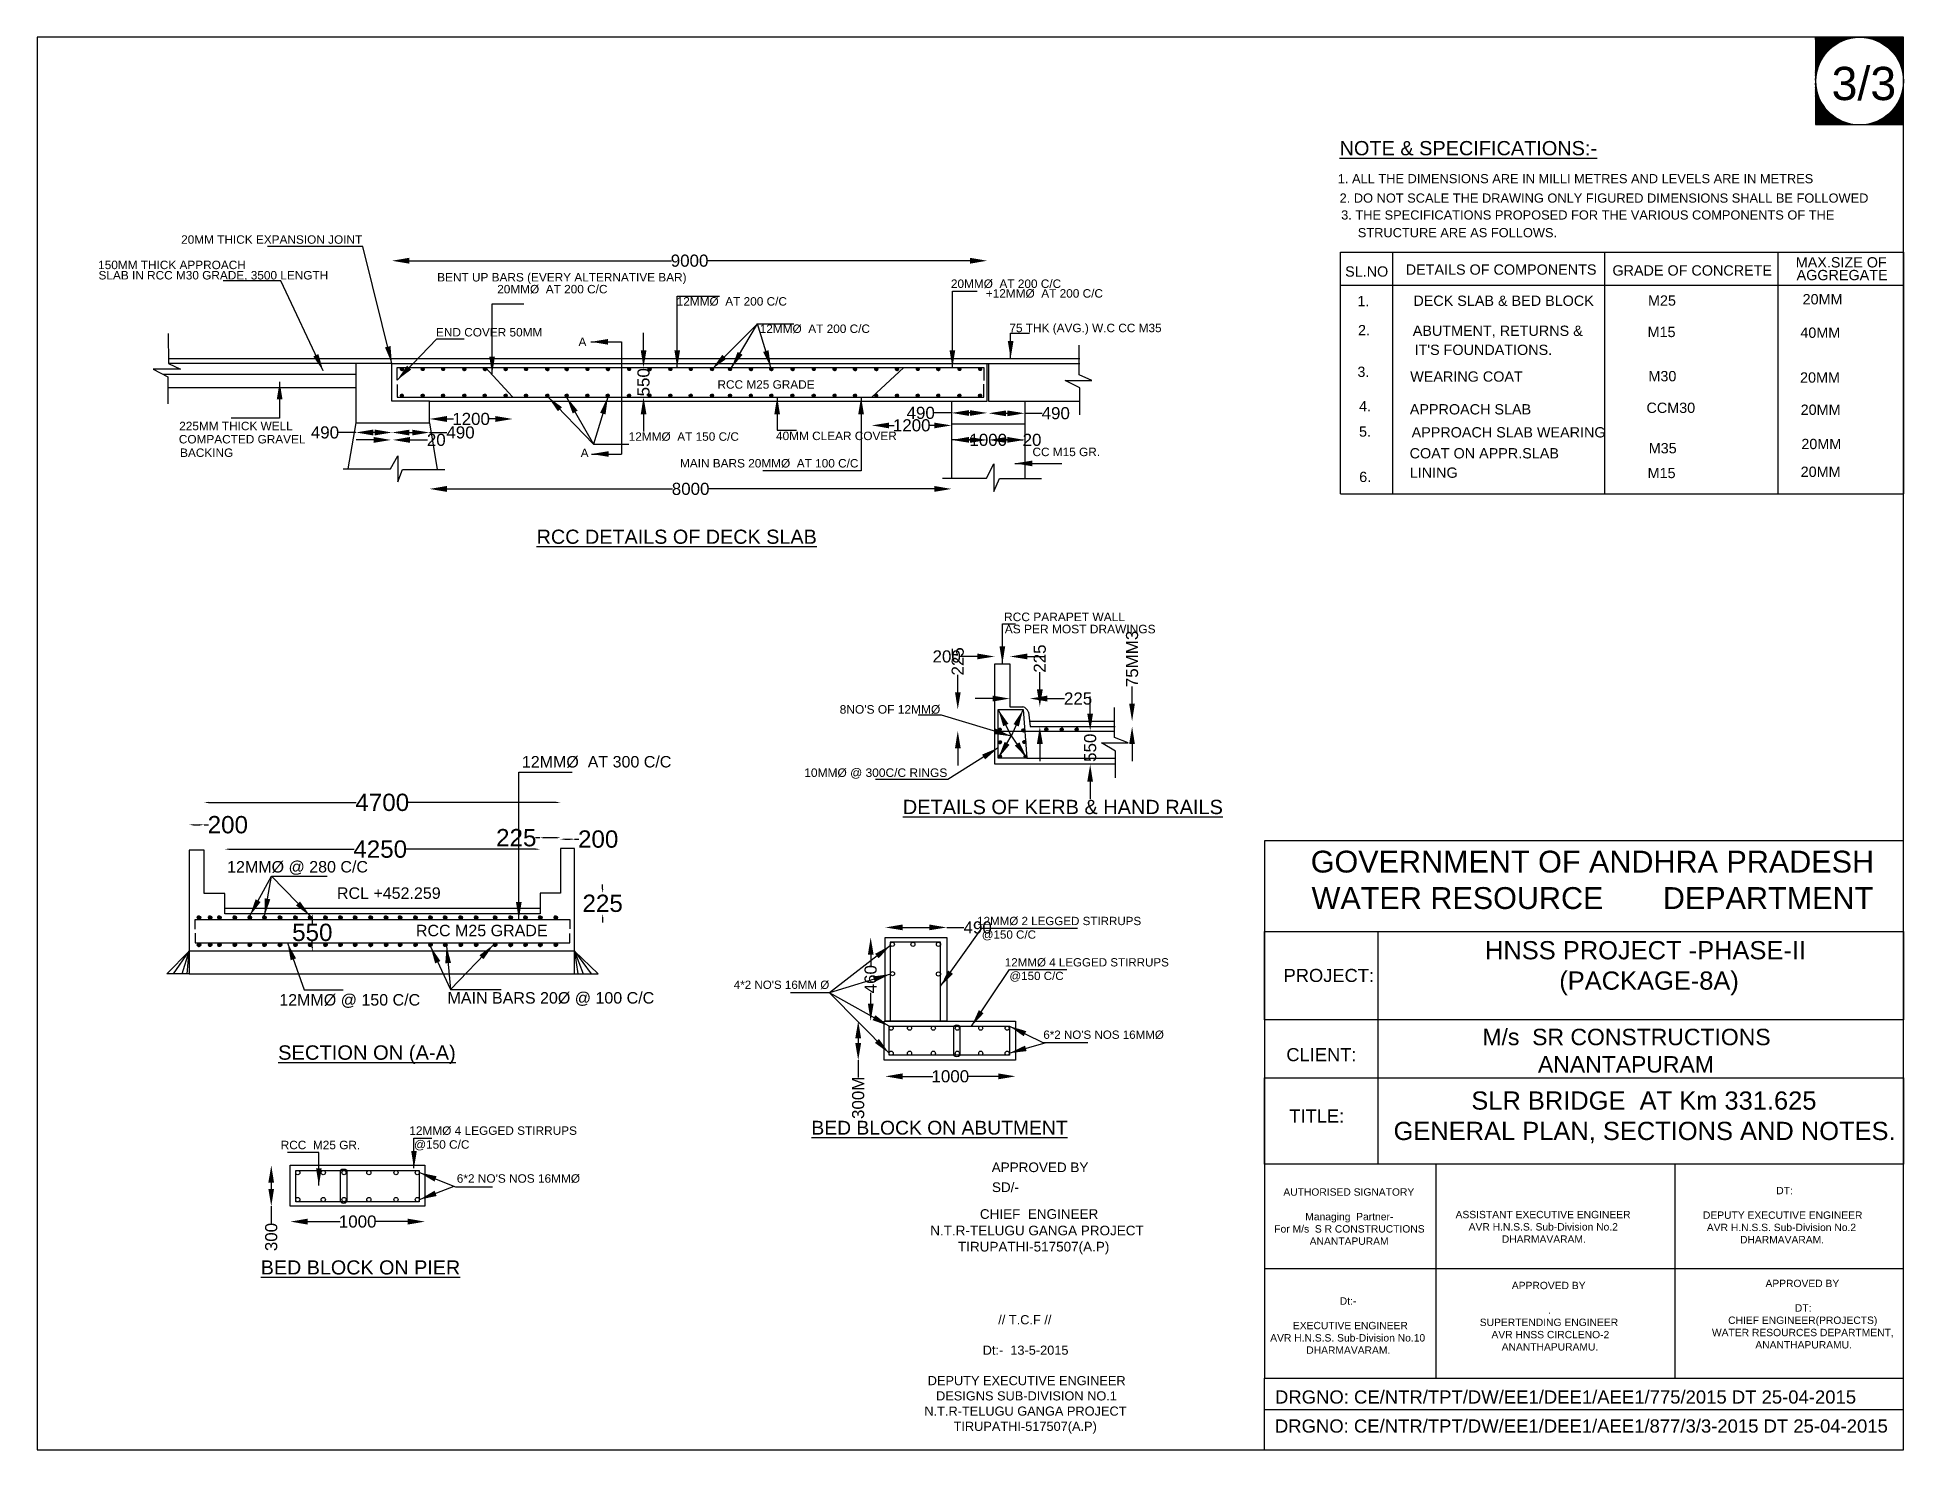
# Model space of a CAD drawing. Header units: millimetres. Extents: x 114438 to 125218, y -166310 to 12693.
# Drawn here: x 114438 to 125218, y 4536 to 12693 of the extents above; entities that cross this region are included whole.
import ezdxf

# ---------------------------------------------------------------- set-up
doc = ezdxf.new("R2010")
doc.units = ezdxf.units.MM
doc.header["$MEASUREMENT"] = 0
for name, color, linetype in [('DIMENSION', 7, 'Continuous'), ('DRAWING', 7, 'Continuous'), ('TEXT', 7, 'Continuous')]:
    doc.layers.add(name, color=color, linetype=linetype)
doc.styles.get("Standard").update_dxf_attribs({"font": 'arial.ttf'})
doc.dimstyles.new('ST100', dxfattribs={"dimtxt": 100, "dimasz": 25, "dimexe": 0, "dimexo": 300, "dimgap": 0.09, "dimtad": 0, "dimtih": 1, "dimtoh": 1, "dimdec": 0, "dimzin": 0, "dimdsep": 46, "dimtxsty": 'Standard', "dimcen": 0, "dimse1": 1, "dimse2": 1, "dimadec": 0, "dimazin": 0, "dimtfac": 1, "dimtdec": 0, "dimtofl": 0, "dimtmove": 0, "dimatfit": 3, "dimfxl": 2000, "dimtolj": 1, "dimtzin": 0, "dimarcsym": 0})
doc.dimstyles.get("Standard").update_dxf_attribs({"dimtxt": 70, "dimasz": 100, "dimexe": 0.18, "dimexo": 0.0625, "dimgap": 0.09, "dimtad": 0, "dimdec": 0, "dimzin": 0, "dimdsep": 46, "dimtxsty": 'Standard', "dimcen": 0.09, "dimse1": 1, "dimse2": 1, "dimadec": 0, "dimazin": 0, "dimtfac": 1, "dimtdec": 0, "dimtofl": 0, "dimtmove": 0, "dimatfit": 3, "dimfxl": 1, "dimtolj": 1, "dimtzin": 0, "dimarcsym": 0})

msp = doc.modelspace()

# ---------------------------------------------------------------- texts
at = {"layer": 'DRAWING', "color": 7}
for s, p in [('12MMØ  AT 300 C/C ', (117236.4, 8475.9)), ('12MMØ @ 280 C/C ', (115534, 7869.3)), ('RCL +452.259', (116168.3, 7717.2)), (' RCC M25 GRADE', (116598.6, 7501.1)), ('12MMØ @ 150 C/C ', (115835.4, 7100.7)), ('MAIN BARS 20Ø @ 100 C/C ', (116806.9, 7112.1))]:
    msp.add_text(s, height=66.209, rotation=0.01749, dxfattribs=at).set_placement(p)
at = {"layer": 'TEXT'}
for s, height, p in [('%%UNOTE & SPECIFICATIONS:-', 82.246, (121959.4, 12012.2)), ('1. ALL THE DIMENSIONS ARE IN MILLI METRES AND LEVELS ARE IN METRES', 52.964, (121949.1, 11850.7)), ('2. DO NOT SCALE THE DRAWING ONLY FIGURED DIMENSIONS SHALL BE FOLLOWED', 52.964, (121959.5, 11738.5)), ('3. THE SPECIFICATIONS PROPOSED FOR THE VARIOUS COMPONENTS OF THE', 52.964, (121968.5, 11641)), ('20MM THICK EXPANSION JOINT', 48.831, (115268.3, 11501.1)), ('STRUCTURE ARE AS FOLLOWS.', 52.964, (122064.6, 11538.8)), ('150MM THICK APPROACH', 48.831, (114789, 11354.5)), ('SLAB IN RCC M30 GRADE, 3500 LENGTH', 48.831, (114791.1, 11294.8)), ('BENT UP BARS (EVERY ALTERNATIVE BAR)', 48.831, (116747.3, 11283.2)), ('SL.NO', 59.4, (121991.4, 11311.1)), ('DETAILS OF COMPONENTS', 59.4, (122341.5, 11322.3)), ('  GRADE OF CONCRETE', 59.4, (123489.1, 11317.3)), ('AGGREGATE', 59.4, (124599.1, 11290.7)), ('MAX.SIZE OF', 59.4, (124594.1, 11364.2)), ('20MMØ  AT 200 C/C ', 48.831, (117093.9, 11214.5)), ('20MMØ  AT 200 C/C ', 48.831, (119714.4, 11245.9)), ('+12MMØ  AT 200 C/C ', 48.831, (119916.1, 11189.9)), ('20MM', 59.4, (124633.8, 11151)), ('12MMØ  AT 200 C/C ', 48.831, (118130.6, 11143.8)), ('1.', 59.4, (122062.4, 11140.5)), ('DECK SLAB & BED BLOCK', 59.4, (122385.6, 11142.3)), ('M25', 59.4, (123740.8, 11143.5)), ('END COVER 50MM', 48.831, (116740.5, 10965.6)), ('12MMØ  AT 200 C/C ', 48.831, (118610.2, 10985.8)), ('75 THK (AVG.) W.C CC M35', 48.831, (120052.2, 10990.3)), ('2.', 59.4, (122065.9, 10972.5)), ('ABUTMENT, RETURNS &', 59.4, (122382.1, 10968.9)), ('M15', 59.4, (123738.4, 10961.9)), ('40MM', 59.4, (124620.7, 10957.8)), ('A', 48.8, (117563.6, 10910.3)), ("IT'S FOUNDATIONS.", 59.4, (122392.4, 10858.9)), ('3.', 59.4, (122062.4, 10732)), ('RCC M25 GRADE', 48.831, (118366.2, 10663.8)), ('WEARING COAT', 59.4, (122367.4, 10704.4)), ('M30', 59.4, (123743.3, 10706.8)), ('20MM', 59.4, (124619.1, 10698.9)), ('4.', 59.4, (122071.9, 10532.8)), ('APPROACH SLAB', 59.4, (122365, 10515.2)), ('CCM30  ', 59.4, (123732, 10524)), ('20MM', 59.4, (124622.5, 10512.9)), ('225MM THICK WELL ', 48.831, (115257.3, 10424)), ('COMPACTED GRAVEL ', 48.831, (115255.1, 10347.7)), ('12MMØ  AT 150 C/C ', 48.831, (117853.3, 10363.1)), ('40MM CLEAR COVER', 48.831, (118704.4, 10367)), ('5.', 59.4, (122071.6, 10386.8)), ('APPROACH SLAB WEARING', 59.4, (122375.3, 10382.3)), ('M35', 59.4, (123745, 10290.6)), ('20MM', 59.4, (124626.5, 10314.9)), ('BACKING', 48.83, (115262.3, 10269.7)), ('A', 48.8, (117576.1, 10269)), ('MAIN BARS 20MMØ  AT 100 C/C ', 48.831, (118149.5, 10208.8)), ('CC M15 GR.', 48.83, (120185.6, 10274.4)), ('COAT ON APPR.SLAB', 59.4, (122364.1, 10261.3)), ('6.', 59.4, (122072.8, 10124.8)), ('LINING', 59.4, (122364.7, 10149.3)), ('M15', 59.4, (123738.6, 10147.3)), ('20MM', 59.4, (124622.7, 10154.4)), ('%%URCC DETAILS OF DECK SLAB', 81.742, (117321.8, 9768.1)), ('AS PER MOST DRAWINGS', 49.448, (120025.5, 9250.9)), ('RCC PARAPET WALL', 49.448, (120021.4, 9321.2)), ("8NO'S OF 12MMØ", 49.448, (119072, 8786.8)), ('10MMØ @ 300C/C RINGS', 49.448, (118867.4, 8421.3)), ('%%UDETAILS OF KERB & HAND RAILS', 82.413, (119436.7, 8206.8)), ('12MMØ 2 LEGGED STIRRUPS', 47.867, (119866, 7565.6)), ('@150 C/C', 47.87, (119892.7, 7487.1)), ('12MMØ 4 LEGGED STIRRUPS', 47.867, (120025.8, 7326.8)), ("4*2 NO'S 16MM Ø", 47.867, (118460.5, 7197.2)), ('@150 C/C', 47.87, (120052.5, 7248.4)), ("6*2 NO'S NOS 16MMØ", 47.867, (120248.3, 6908.7)), ('%%USECTION ON (A-A)', 83.168, (115828.3, 6787.9)), ('12MMØ 4 LEGGED STIRRUPS', 48.925, (116586.3, 6354.2)), ('%%UBED BLOCK ON ABUTMENT', 79.778, (118908.7, 6355.5)), ('RCC  M25 GR.', 48.925, (115843.3, 6271.1)), ('@150 C/C', 48.93, (116613.5, 6274)), ('APPROVED BY ', 55.751, (119950.1, 6138.9)), ("6*2 NO'S NOS 16MMØ", 48.925, (116860.5, 6077.6)), ('SD/-', 55.75, (119951.5, 6023.8)), ('N.T.R-TELUGU GANGA PROJECT', 55.751, (119595.1, 5773.7)), ('TIRUPATHI-517507(A.P)', 55.751, (119755.3, 5680.5)), ('%%UBED BLOCK ON PIER', 81.542, (115728.1, 5547.7))]:
    msp.add_text(s, height=height, dxfattribs=at).set_placement(p)
at = {"layer": 'TEXT', "attachment_point": 1}
for s, insert, char_height, width in [('3/3', (124801.1, 12522.9), 192.09, 272.61), ('PROJECT:', (121636, 7312.8), 75.6, 705.413), ('\\pi387.01;M/s  SR CONSTRUCTIONS \\P\\pi707.71;ANANTAPURAM', (122397.4, 6967), 94.911, 2422.019), ('CLIENT:', (121652, 6855.2), 75.6, 705.413), ('\\pi642.81;SLR BRIDGE  AT Km 331.625\\P\\pi193.66;GENERAL PLAN, SECTIONS AND NOTES.', (122077.5, 6604.9), 105.235, 3266.771), ('TITLE:', (121669.4, 6500.9), 75.6, 409.972), ('\\pi689.84;AUTHORISED SIGNATORY\\P\\pi1067.7;\\P\\pi816.47;Managing  Partner-\\P\\pi637.5;For M/s  S R CONSTRUCTIONS\\P\\pi842.11;ANANTAPURAM', (120944.7, 6045.2), 42.545, 2135.436), ('\\pi1005.9;  DT:\\P\\pi1067.7;\\P\\pi599.13; DEPUTY EXECUTIVE ENGINEER\\P\\pi638.24;AVR H.N.S.S. Sub-Division No.2\\P\\pi829.88;DHARMAVARAM.', (123442.5, 6053.6), 42.545, 2135.436), ('CHIEF  ENGINEER', (119881.9, 5924.7), 55.751, 1565.815), ('\\pi1067.7;\\P\\P\\pi562.8;ASSISTANT EXECUTIVE ENGINEER\\P\\pi638.24;AVR H.N.S.S. Sub-Division No.2\\P\\pi829.88;DHARMAVARAM.', (122066.6, 6056.9), 42.545, 2135.436), ('\\pi854.91;APPROVED BY\\P\\pi1067.7;\\P\\pi1064.7;.  \\P\\pi669.84;SUPERTENDING ENGINEER                \\P\\pi720.86; AVR HNSS CIRCLENO-2\\P\\pi0;^I^I^I^I       ANANTHAPURAMU.', (122099.3, 5505.4), 42.545, 2135.436), ('\\pi854.91;APPROVED BY\\P\\pi1067.7;\\P\\pi1024.7;DT:   \\P\\pi639.34;CHIEF ENGINEER(PROJECTS)                \\P\\pi545.68;WATER RESOURCES DEPARTMENT,\\P\\pi0;^I^I^I^I       ANANTHAPURAMU.', (123564.4, 5517.4), 42.545, 2135.436), ('\\pi1023.1;Dt:- \\P\\pi1067.7;\\P\\pi719.67;  EXECUTIVE ENGINEER\\P\\pi621.57;AVR H.N.S.S. Sub-Division No.10\\P\\pi829.88;DHARMAVARAM.', (120937.1, 5415.7), 42.545, 2135.436), ('\\pi1170.9;// T.C.F //\\P\\pi1324.5;\\P\\pi1080.9;Dt:-  13-5-2015\\P\\pi1324.5;\\P\\pi743.24; DEPUTY EXECUTIVE ENGINEER\\P\\pi811.79;DESIGNS SUB-DIVISION NO.1\\P\\pi744.34;N.T.R-TELUGU GANGA PROJECT\\P\\pi912.9;TIRUPATHI-517507(A.P)', (118816.9, 5312.8), 52.778, 2649.073), ('\\pi505.48;DRGNO: CE/NTR/TPT/DW/EE1/DEE1/AEE1/775/2015 DT 25-04-2015', (121080.8, 4878.2), 76.386, 4355.145), ('\\pi413.54;DRGNO: CE/NTR/TPT/DW/EE1/DEE1/AEE1/877/3/3-2015 DT 25-04-2015', (121172.3, 4710.6), 76.386, 4355.145)]:
    msp.add_mtext(s, dxfattribs=dict(at, insert=insert, char_height=char_height, width=width))
at = {"layer": 'TEXT', "color": 7, "width": 3601.392, "attachment_point": 5}
for s, insert, char_height in [('GOVERNMENT OF ANDHRA PRADESH\\PWATER RESOURCE       DEPARTMENT', (123419.6, 7826.2), 126.281), ('HNSS PROJECT -PHASE-II\\P (PACKAGE-8A)', (123726.5, 7317.1), 105.235)]:
    msp.add_mtext(s, dxfattribs=dict(at, insert=insert, char_height=char_height))

# ---------------------------------------------------------------- blocks, each defined once
blk = doc.blocks.new('*D6')
at = {"layer": 'Defpoints', "color": 0, "transparency": 16777216}
for p in [(116278, 10591), (116486, 10591), (116278, 10411)]:
    blk.add_point(p, dxfattribs=at)
at = {"layer": 'DRAWING', "color": 0, "lineweight": -2, "transparency": 16777216}
for p, q in [((116278, 10411), (116178, 10411)), ((116386, 10411), (116378, 10411))]:
    blk.add_line(p, q, dxfattribs=at)
at = {"layer": 'DRAWING', "color": 0, "transparency": 16777216}
for points in [[(116378, 10428), (116378, 10394), (116278, 10411)], [(116386, 10428), (116386, 10394), (116486, 10411)]]:
    blk.add_solid(points, dxfattribs=at)
at = {"layer": 'DRAWING', "color": 0, "transparency": 16777216, "insert": (116099, 10411), "char_height": 70, "attachment_point": 5}
blk.add_mtext('\\A1;490', dxfattribs=at)
blk = doc.blocks.new('*D7')
at = {"layer": 'Defpoints', "color": 0, "transparency": 16777216}
for p in [(116486, 10591), (116703, 10591), (116703, 10411)]:
    blk.add_point(p, dxfattribs=at)
at = {"layer": 'DRAWING', "color": 0, "lineweight": -2, "transparency": 16777216}
for p, q in [((116586, 10411), (116603, 10411)), ((116703, 10411), (116803, 10411))]:
    blk.add_line(p, q, dxfattribs=at)
at = {"layer": 'DRAWING', "color": 0, "transparency": 16777216}
for points in [[(116586, 10427), (116586, 10394), (116486, 10411)], [(116603, 10427), (116603, 10394), (116703, 10411)]]:
    blk.add_solid(points, dxfattribs=at)
at = {"layer": 'DRAWING', "color": 0, "transparency": 16777216, "insert": (116882, 10411), "char_height": 70, "attachment_point": 5}
blk.add_mtext('\\A1;490', dxfattribs=at)
blk = doc.blocks.new('*D5')
at = {"layer": 'Defpoints', "color": 0, "transparency": 16777216}
for p in [(116480, 10394), (116491, 10392), (116491, 10368)]:
    blk.add_point(p, dxfattribs=at)
at = {"layer": 'DRAWING', "color": 0, "lineweight": -2, "transparency": 16777216}
for p, q in [((116380, 10368), (116280, 10368)), ((116591, 10368), (116691, 10368))]:
    blk.add_line(p, q, dxfattribs=at)
at = {"layer": 'DRAWING', "color": 0, "transparency": 16777216}
for points in [[(116380, 10385), (116380, 10351), (116480, 10368)], [(116591, 10385), (116591, 10351), (116491, 10368)]]:
    blk.add_solid(points, dxfattribs=at)
at = {"layer": 'DRAWING', "color": 0, "transparency": 16777216, "insert": (116742, 10368), "char_height": 70, "attachment_point": 5}
blk.add_mtext('\\A1;20', dxfattribs=at)
blk = doc.blocks.new('*D8')
at = {"layer": 'Defpoints', "color": 0, "transparency": 16777216}
for p in [(117183, 10617), (116703, 10467), (117183, 10489)]:
    blk.add_point(p, dxfattribs=at)
at = {"layer": 'DRAWING', "color": 0, "lineweight": -2, "transparency": 16777216}
for p, q in [((116803, 10489), (116842, 10489)), ((117083, 10489), (117044, 10489))]:
    blk.add_line(p, q, dxfattribs=at)
at = {"layer": 'DRAWING', "color": 0, "transparency": 16777216}
for points in [[(116803, 10506), (116803, 10472), (116703, 10489)], [(117083, 10506), (117083, 10472), (117183, 10489)]]:
    blk.add_solid(points, dxfattribs=at)
at = {"layer": 'DRAWING', "color": 0, "transparency": 16777216, "insert": (116943, 10489), "char_height": 70, "attachment_point": 5}
blk.add_mtext('\\A1;1200', dxfattribs=at)
blk = doc.blocks.new('*D9')
at = {"layer": 'Defpoints', "color": 0, "transparency": 16777216}
for p in [(117939, 10786), (117939, 10786), (117939, 10616)]:
    blk.add_point(p, dxfattribs=at)
at = {"layer": 'DRAWING', "color": 0, "lineweight": -2, "transparency": 16777216}
for p, q in [((117939, 10886), (117939, 10986)), ((117939, 10516), (117939, 10416))]:
    blk.add_line(p, q, dxfattribs=at)
at = {"layer": 'DRAWING', "color": 0, "transparency": 16777216}
for points in [[(117923, 10886), (117956, 10886), (117939, 10786)], [(117923, 10516), (117956, 10516), (117939, 10616)]]:
    blk.add_solid(points, dxfattribs=at)
at = {"layer": 'DRAWING', "color": 0, "transparency": 16777216, "insert": (117939, 10701), "char_height": 70, "attachment_point": 5, "rotation": 90}
blk.add_mtext('\\A1;550', dxfattribs=at)
blk = doc.blocks.new('*D10')
at = {"layer": 'Defpoints', "color": 0, "transparency": 16777216}
for p in [(119718, 10591), (119924, 10591), (119718, 10524)]:
    blk.add_point(p, dxfattribs=at)
at = {"layer": 'DRAWING', "color": 0, "lineweight": -2, "transparency": 16777216}
for p, q in [((119718, 10524), (119618, 10524)), ((119824, 10524), (119818, 10524))]:
    blk.add_line(p, q, dxfattribs=at)
at = {"layer": 'DRAWING', "color": 0, "transparency": 16777216}
for points in [[(119818, 10540), (119818, 10507), (119718, 10524)], [(119824, 10540), (119824, 10507), (119924, 10524)]]:
    blk.add_solid(points, dxfattribs=at)
at = {"layer": 'DRAWING', "color": 0, "transparency": 16777216, "insert": (119540, 10524), "char_height": 70, "attachment_point": 5}
blk.add_mtext('\\A1;490', dxfattribs=at)
blk = doc.blocks.new('*D11')
at = {"layer": 'Defpoints', "color": 0, "transparency": 16777216}
for p in [(119932, 10591), (120141, 10591), (120141, 10522)]:
    blk.add_point(p, dxfattribs=at)
at = {"layer": 'DRAWING', "color": 0, "lineweight": -2, "transparency": 16777216}
for p, q in [((120032, 10522), (120041, 10522)), ((120141, 10522), (120241, 10522))]:
    blk.add_line(p, q, dxfattribs=at)
at = {"layer": 'DRAWING', "color": 0, "transparency": 16777216}
for points in [[(120032, 10538), (120032, 10505), (119932, 10522)], [(120041, 10538), (120041, 10505), (120141, 10522)]]:
    blk.add_solid(points, dxfattribs=at)
at = {"layer": 'DRAWING', "color": 0, "transparency": 16777216, "insert": (120320, 10522), "char_height": 70, "attachment_point": 5}
blk.add_mtext('\\A1;490', dxfattribs=at)
blk = doc.blocks.new('*D12')
at = {"layer": 'Defpoints', "color": 0, "transparency": 16777216}
for p in [(119924, 10399), (119932, 10399), (119932, 10368)]:
    blk.add_point(p, dxfattribs=at)
at = {"layer": 'DRAWING', "color": 0, "lineweight": -2, "transparency": 16777216}
for p, q in [((119824, 10368), (119724, 10368)), ((120032, 10368), (120132, 10368))]:
    blk.add_line(p, q, dxfattribs=at)
at = {"layer": 'DRAWING', "color": 0, "transparency": 16777216}
for points in [[(119824, 10384), (119824, 10351), (119924, 10368)], [(120032, 10384), (120032, 10351), (119932, 10368)]]:
    blk.add_solid(points, dxfattribs=at)
at = {"layer": 'DRAWING', "color": 0, "transparency": 16777216, "insert": (120183, 10368), "char_height": 70, "attachment_point": 5}
blk.add_mtext('\\A1;20', dxfattribs=at)
blk = doc.blocks.new('*D13')
at = {"layer": 'Defpoints', "color": 0, "transparency": 16777216}
for p in [(119718, 10369), (120141, 10368), (120141, 10368)]:
    blk.add_point(p, dxfattribs=at)
at = {"layer": 'DRAWING', "color": 0, "lineweight": -2, "transparency": 16777216}
for p, q in [((119818, 10368), (119829, 10368)), ((120041, 10368), (120031, 10368))]:
    blk.add_line(p, q, dxfattribs=at)
at = {"layer": 'DRAWING', "color": 0, "transparency": 16777216}
for points in [[(119818, 10385), (119818, 10352), (119718, 10368)], [(120041, 10385), (120041, 10352), (120141, 10368)]]:
    blk.add_solid(points, dxfattribs=at)
at = {"layer": 'DRAWING', "color": 0, "transparency": 16777216, "insert": (119930, 10368), "char_height": 70, "attachment_point": 5}
blk.add_mtext('\\A1;1000', dxfattribs=at)
blk = doc.blocks.new('*D14')
at = {"layer": 'Defpoints', "color": 0, "transparency": 16777216}
for p in [(116703, 10467), (119718, 10182), (116703, 10085)]:
    blk.add_point(p, dxfattribs=at)
at = {"layer": 'DRAWING', "color": 0, "lineweight": -2, "transparency": 16777216}
for p, q in [((116803, 10085), (118106, 10085)), ((119618, 10085), (118315, 10085))]:
    blk.add_line(p, q, dxfattribs=at)
at = {"layer": 'DRAWING', "color": 0, "transparency": 16777216}
for points in [[(116803, 10102), (116803, 10068), (116703, 10085)], [(119618, 10102), (119618, 10068), (119718, 10085)]]:
    blk.add_solid(points, dxfattribs=at)
at = {"layer": 'DRAWING', "color": 0, "transparency": 16777216, "insert": (118211, 10085), "char_height": 70, "attachment_point": 5}
blk.add_mtext('\\A1;8000', dxfattribs=at)
blk = doc.blocks.new('*D15')
at = {"layer": 'Defpoints', "color": 0, "lineweight": -2, "transparency": 16777216}
for p, q in [((116586, 11403), (118100, 11403)), ((119824, 11403), (118309, 11403))]:
    blk.add_line(p, q, dxfattribs=at)
at = {"layer": 'Defpoints', "color": 0, "transparency": 16777216}
for p in [(119924, 11403), (116486, 10809), (119924, 10809)]:
    blk.add_point(p, dxfattribs=at)
for points in [[(116586, 11420), (116586, 11386), (116486, 11403)], [(119824, 11420), (119824, 11386), (119924, 11403)]]:
    blk.add_solid(points, dxfattribs=at)
at = {"layer": 'Defpoints', "color": 0, "transparency": 16777216, "insert": (118205, 11403), "char_height": 70, "attachment_point": 5}
blk.add_mtext('\\A1;9000', dxfattribs=at)
blk = doc.blocks.new('*D16')
at = {"layer": 'Defpoints', "color": 0, "transparency": 16777216}
for p in [(119257, 10616), (119718, 10591), (119718, 10452)]:
    blk.add_point(p, dxfattribs=at)
at = {"layer": 'DRAWING', "color": 0, "lineweight": -2, "transparency": 16777216}
for p, q in [((119357, 10452), (119387, 10452)), ((119618, 10452), (119589, 10452))]:
    blk.add_line(p, q, dxfattribs=at)
at = {"layer": 'DRAWING', "color": 0, "transparency": 16777216}
for points in [[(119357, 10468), (119357, 10435), (119257, 10452)], [(119618, 10468), (119618, 10435), (119718, 10452)]]:
    blk.add_solid(points, dxfattribs=at)
at = {"layer": 'DRAWING', "color": 0, "transparency": 16777216, "insert": (119488, 10452), "char_height": 70, "attachment_point": 5}
blk.add_mtext('\\A1;1200', dxfattribs=at)
blk = doc.blocks.new('*D17')
at = {"layer": 'Defpoints', "color": 0, "transparency": 16777216}
for p in [(120519, 8687), (120519, 8687), (120519, 8494)]:
    blk.add_point(p, dxfattribs=at)
at = {"layer": 'TEXT', "color": 0, "lineweight": -2, "transparency": 16777216}
for p, q in [((120519, 8787), (120519, 8887)), ((120519, 8394), (120519, 8294))]:
    blk.add_line(p, q, dxfattribs=at)
at = {"layer": 'TEXT', "color": 0, "transparency": 16777216}
for points in [[(120502, 8787), (120535, 8787), (120519, 8687)], [(120502, 8394), (120535, 8394), (120519, 8494)]]:
    blk.add_solid(points, dxfattribs=at)
at = {"layer": 'TEXT', "color": 0, "transparency": 16777216, "insert": (120519, 8590), "char_height": 70, "attachment_point": 5, "rotation": 90}
blk.add_mtext('\\A1;550', dxfattribs=at)
blk = doc.blocks.new('*D18')
at = {"layer": 'Defpoints', "color": 0, "transparency": 16777216}
for p in [(120055, 8871), (120171, 8874), (120171, 8873)]:
    blk.add_point(p, dxfattribs=at)
at = {"layer": 'TEXT', "color": 0, "lineweight": -2, "transparency": 16777216}
for p, q in [((119955, 8874), (119855, 8874)), ((120271, 8874), (120371, 8874))]:
    blk.add_line(p, q, dxfattribs=at)
at = {"layer": 'TEXT', "color": 0, "transparency": 16777216}
for points in [[(119955, 8891), (119955, 8857), (120055, 8874)], [(120271, 8891), (120271, 8857), (120171, 8874)]]:
    blk.add_solid(points, dxfattribs=at)
at = {"layer": 'TEXT', "color": 0, "transparency": 16777216, "insert": (120449, 8874), "char_height": 70, "attachment_point": 5}
blk.add_mtext('\\A1;225', dxfattribs=at)
blk = doc.blocks.new('*D19')
at = {"layer": 'Defpoints', "color": 0, "transparency": 16777216}
for p in [(120228, 8827), (120234, 8827), (120233, 8712)]:
    blk.add_point(p, dxfattribs=at)
at = {"layer": 'TEXT', "color": 0, "lineweight": -2, "transparency": 16777216}
for p, q in [((120228, 8927), (120228, 9027)), ((120228, 8612), (120228, 8512))]:
    blk.add_line(p, q, dxfattribs=at)
at = {"layer": 'TEXT', "color": 0, "transparency": 16777216}
for points in [[(120211, 8927), (120245, 8927), (120228, 8827)], [(120211, 8612), (120245, 8612), (120228, 8712)]]:
    blk.add_solid(points, dxfattribs=at)
at = {"layer": 'TEXT', "color": 0, "transparency": 16777216, "insert": (120228, 9105), "char_height": 70, "attachment_point": 5, "rotation": 90}
blk.add_mtext('\\A1;225', dxfattribs=at)
blk = doc.blocks.new('*D20')
at = {"layer": 'Defpoints', "color": 0, "transparency": 16777216}
for p in [(119968, 9117), (119968, 9075), (120055, 9075)]:
    blk.add_point(p, dxfattribs=at)
at = {"layer": 'TEXT', "color": 0, "lineweight": -2, "transparency": 16777216}
for p, q in [((119868, 9117), (119768, 9117)), ((120155, 9117), (120255, 9117))]:
    blk.add_line(p, q, dxfattribs=at)
at = {"layer": 'TEXT', "color": 0, "transparency": 16777216}
for points in [[(119868, 9134), (119868, 9101), (119968, 9117)], [(120155, 9134), (120155, 9101), (120055, 9117)]]:
    blk.add_solid(points, dxfattribs=at)
at = {"layer": 'TEXT', "color": 0, "transparency": 16777216, "insert": (119690, 9117), "char_height": 70, "attachment_point": 5}
blk.add_mtext('\\A1;200', dxfattribs=at)
blk = doc.blocks.new('*D21')
at = {"layer": 'Defpoints', "color": 0, "transparency": 16777216}
for p in [(119754, 8811), (119988, 8811), (119988, 8687)]:
    blk.add_point(p, dxfattribs=at)
at = {"layer": 'TEXT', "color": 0, "lineweight": -2, "transparency": 16777216}
for p, q in [((119754, 8911), (119754, 9011)), ((119754, 8587), (119754, 8487))]:
    blk.add_line(p, q, dxfattribs=at)
at = {"layer": 'TEXT', "color": 0, "transparency": 16777216}
for points in [[(119738, 8911), (119771, 8911), (119754, 8811)], [(119738, 8587), (119771, 8587), (119754, 8687)]]:
    blk.add_solid(points, dxfattribs=at)
at = {"layer": 'TEXT', "color": 0, "transparency": 16777216, "insert": (119754, 9089), "char_height": 70, "attachment_point": 5, "rotation": 90}
blk.add_mtext('\\A1;225', dxfattribs=at)
blk = doc.blocks.new('*D22')
at = {"layer": 'Defpoints', "color": 0, "transparency": 16777216}
for p in [(120659, 8744), (120761, 8744), (120659, 8712)]:
    blk.add_point(p, dxfattribs=at)
at = {"layer": 'TEXT', "color": 0, "lineweight": -2, "transparency": 16777216}
for p, q in [((120761, 8844), (120761, 8944)), ((120761, 8612), (120761, 8512))]:
    blk.add_line(p, q, dxfattribs=at)
at = {"layer": 'TEXT', "color": 0, "transparency": 16777216}
for points in [[(120744, 8844), (120777, 8844), (120761, 8744)], [(120744, 8612), (120777, 8612), (120761, 8712)]]:
    blk.add_solid(points, dxfattribs=at)
at = {"layer": 'TEXT', "color": 0, "transparency": 16777216, "insert": (120761, 9103), "char_height": 70, "attachment_point": 5, "rotation": 90}
blk.add_mtext('\\A1;75MM3', dxfattribs=at)
blk = doc.blocks.new('*D24')
at = {"layer": 'Defpoints', "color": 0, "ltscale": 0.4, "transparency": 16777216}
for p in [(115401, 8145), (115315, 7998), (115401, 7998)]:
    blk.add_point(p, dxfattribs=at)
at = {"layer": 'DIMENSION', "color": 0, "lineweight": -2, "ltscale": 0.4, "transparency": 16777216}
for p, q in [((115340, 8145), (115376, 8145)), ((115401, 8145), (115426, 8145))]:
    blk.add_line(p, q, dxfattribs=at)
at = {"layer": 'DIMENSION', "color": 0, "ltscale": 0.4, "transparency": 16777216}
for points in [[(115340, 8149), (115340, 8141), (115315, 8145)], [(115376, 8149), (115376, 8141), (115401, 8145)]]:
    blk.add_solid(points, dxfattribs=at)
at = {"layer": 'DIMENSION', "color": 0, "ltscale": 0.4, "transparency": 16777216, "insert": (115538, 8145), "char_height": 100, "attachment_point": 5}
blk.add_mtext('\\A1;200', dxfattribs=at)
blk = doc.blocks.new('*D25')
at = {"layer": 'Defpoints', "color": 0, "ltscale": 0.4, "transparency": 16777216}
for p in [(117341, 8004), (115520, 7748), (117341, 7750)]:
    blk.add_point(p, dxfattribs=at)
at = {"layer": 'DIMENSION', "color": 0, "lineweight": -2, "ltscale": 0.4, "transparency": 16777216}
for p, q in [((115545, 8004), (116267, 8004)), ((117316, 8004), (116569, 8004))]:
    blk.add_line(p, q, dxfattribs=at)
at = {"layer": 'DIMENSION', "color": 0, "ltscale": 0.4, "transparency": 16777216}
for points in [[(115545, 8008), (115545, 8000), (115520, 8004)], [(117316, 8008), (117316, 8000), (117341, 8004)]]:
    blk.add_solid(points, dxfattribs=at)
at = {"layer": 'DIMENSION', "color": 0, "ltscale": 0.4, "transparency": 16777216, "insert": (116418, 8004), "char_height": 100, "attachment_point": 5}
blk.add_mtext('\\A1;4250', dxfattribs=at)
blk = doc.blocks.new('*D27')
at = {"layer": 'Defpoints', "color": 0, "ltscale": 0.4, "transparency": 16777216}
for p in [(117341, 8070), (117341, 7956), (117459, 7962)]:
    blk.add_point(p, dxfattribs=at)
at = {"layer": 'DIMENSION', "color": 0, "lineweight": -2, "ltscale": 0.4, "transparency": 16777216}
for p, q in [((117341, 8070), (117316, 8070)), ((117434, 8070), (117366, 8070))]:
    blk.add_line(p, q, dxfattribs=at)
at = {"layer": 'DIMENSION', "color": 0, "ltscale": 0.4, "transparency": 16777216}
for points in [[(117366, 8075), (117366, 8066), (117341, 8070)], [(117434, 8075), (117434, 8066), (117459, 8070)]]:
    blk.add_solid(points, dxfattribs=at)
at = {"layer": 'DIMENSION', "color": 0, "ltscale": 0.4, "transparency": 16777216, "insert": (117204, 8070), "char_height": 100, "attachment_point": 5}
blk.add_mtext('\\A1;225', dxfattribs=at)
blk = doc.blocks.new('*D28')
at = {"layer": 'Defpoints', "color": 0, "ltscale": 0.4, "transparency": 16777216}
for p in [(117459, 8008), (117541, 8062), (117541, 8008)]:
    blk.add_point(p, dxfattribs=at)
at = {"layer": 'DIMENSION', "color": 0, "lineweight": -2, "ltscale": 0.4, "transparency": 16777216}
for p, q in [((117484, 8062), (117516, 8062)), ((117541, 8062), (117566, 8062))]:
    blk.add_line(p, q, dxfattribs=at)
at = {"layer": 'DIMENSION', "color": 0, "ltscale": 0.4, "transparency": 16777216}
for points in [[(117484, 8066), (117484, 8058), (117459, 8062)], [(117516, 8066), (117516, 8058), (117541, 8062)]]:
    blk.add_solid(points, dxfattribs=at)
at = {"layer": 'DIMENSION', "color": 0, "ltscale": 0.4, "transparency": 16777216, "insert": (117677, 8062), "char_height": 100, "attachment_point": 5}
blk.add_mtext('\\A1;200', dxfattribs=at)
blk = doc.blocks.new('*D23')
at = {"layer": 'Defpoints', "color": 0, "ltscale": 0.4, "transparency": 16777216}
for p in [(117341, 7750), (117341, 7631), (117703, 7631)]:
    blk.add_point(p, dxfattribs=at)
at = {"layer": 'DIMENSION', "color": 0, "lineweight": -2, "ltscale": 0.4, "transparency": 16777216}
for p, q in [((117703, 7775), (117703, 7800)), ((117703, 7606), (117703, 7581))]:
    blk.add_line(p, q, dxfattribs=at)
at = {"layer": 'DIMENSION', "color": 0, "ltscale": 0.4, "transparency": 16777216}
for points in [[(117699, 7775), (117707, 7775), (117703, 7750)], [(117699, 7606), (117707, 7606), (117703, 7631)]]:
    blk.add_solid(points, dxfattribs=at)
at = {"layer": 'DIMENSION', "color": 0, "ltscale": 0.4, "transparency": 16777216, "insert": (117703, 7691), "char_height": 100, "attachment_point": 5}
blk.add_mtext('\\A1;225', dxfattribs=at)
blk = doc.blocks.new('*D29')
at = {"layer": 'Defpoints', "color": 0, "ltscale": 0.4, "transparency": 16777216}
for p in [(116026, 7631), (116026, 7414), (116026, 7414)]:
    blk.add_point(p, dxfattribs=at)
at = {"layer": 'DIMENSION', "color": 0, "lineweight": -2, "ltscale": 0.4, "transparency": 16777216}
for p, q in [((116026, 7606), (116026, 7574)), ((116026, 7439), (116026, 7471))]:
    blk.add_line(p, q, dxfattribs=at)
at = {"layer": 'DIMENSION', "color": 0, "ltscale": 0.4, "transparency": 16777216}
for points in [[(116022, 7606), (116030, 7606), (116026, 7631)], [(116022, 7439), (116030, 7439), (116026, 7414)]]:
    blk.add_solid(points, dxfattribs=at)
at = {"layer": 'DIMENSION', "color": 0, "ltscale": 0.4, "transparency": 16777216, "insert": (116026, 7523), "char_height": 100, "attachment_point": 5}
blk.add_mtext('\\A1;550', dxfattribs=at)
blk = doc.blocks.new('*D30')
at = {"layer": 'Defpoints', "color": 0, "transparency": 16777216}
for p in [(119690, 7552), (119335, 7495), (119690, 7495)]:
    blk.add_point(p, dxfattribs=at)
at = {"layer": 'TEXT', "color": 0, "lineweight": -2, "transparency": 16777216}
for p, q in [((119435, 7552), (119590, 7552)), ((119690, 7552), (119790, 7552))]:
    blk.add_line(p, q, dxfattribs=at)
at = {"layer": 'TEXT', "color": 0, "transparency": 16777216}
for points in [[(119435, 7569), (119435, 7536), (119335, 7552)], [(119590, 7569), (119590, 7536), (119690, 7552)]]:
    blk.add_solid(points, dxfattribs=at)
at = {"layer": 'TEXT', "color": 0, "transparency": 16777216, "insert": (119869, 7552), "char_height": 70, "attachment_point": 5}
blk.add_mtext('\\A1;490', dxfattribs=at)
blk = doc.blocks.new('*D31')
at = {"layer": 'Defpoints', "color": 0, "transparency": 16777216}
for p in [(119335, 7011), (119179, 6785), (119335, 6785)]:
    blk.add_point(p, dxfattribs=at)
at = {"layer": 'TEXT', "color": 0, "lineweight": -2, "transparency": 16777216}
for p, q in [((119179, 6911), (119179, 6885)), ((119179, 6785), (119179, 6685))]:
    blk.add_line(p, q, dxfattribs=at)
at = {"layer": 'TEXT', "color": 0, "transparency": 16777216}
for points in [[(119162, 6911), (119196, 6911), (119179, 7011)], [(119162, 6885), (119196, 6885), (119179, 6785)]]:
    blk.add_solid(points, dxfattribs=at)
at = {"layer": 'TEXT', "color": 0, "transparency": 16777216, "insert": (119179, 6568), "char_height": 70, "attachment_point": 5, "rotation": 90}
blk.add_mtext('\\A1;300M', dxfattribs=at)
blk = doc.blocks.new('*D32')
at = {"layer": 'Defpoints', "color": 0, "transparency": 16777216}
for p in [(119335, 6785), (120088, 6785), (120088, 6692)]:
    blk.add_point(p, dxfattribs=at)
at = {"layer": 'TEXT', "color": 0, "lineweight": -2, "transparency": 16777216}
for p, q in [((119435, 6692), (119610, 6692)), ((119988, 6692), (119812, 6692))]:
    blk.add_line(p, q, dxfattribs=at)
at = {"layer": 'TEXT', "color": 0, "transparency": 16777216}
for points in [[(119435, 6709), (119435, 6675), (119335, 6692)], [(119988, 6709), (119988, 6675), (120088, 6692)]]:
    blk.add_solid(points, dxfattribs=at)
at = {"layer": 'TEXT', "color": 0, "transparency": 16777216, "insert": (119711, 6692), "char_height": 70, "attachment_point": 5}
blk.add_mtext('\\A1;1000', dxfattribs=at)
blk = doc.blocks.new('*D33')
at = {"layer": 'Defpoints', "color": 0, "transparency": 16777216}
for p in [(119251, 7495), (119330, 7495), (119330, 7011)]:
    blk.add_point(p, dxfattribs=at)
at = {"layer": 'TEXT', "color": 0, "lineweight": -2, "transparency": 16777216}
for p, q in [((119251, 7395), (119251, 7331)), ((119251, 7111), (119251, 7174))]:
    blk.add_line(p, q, dxfattribs=at)
at = {"layer": 'TEXT', "color": 0, "transparency": 16777216}
for points in [[(119235, 7395), (119268, 7395), (119251, 7495)], [(119235, 7111), (119268, 7111), (119251, 7011)]]:
    blk.add_solid(points, dxfattribs=at)
at = {"layer": 'TEXT', "color": 0, "transparency": 16777216, "insert": (119251, 7253), "char_height": 70, "attachment_point": 5, "rotation": 90}
blk.add_mtext('\\A1;460', dxfattribs=at)
blk = doc.blocks.new('*D34')
at = {"layer": 'Defpoints', "color": 0, "transparency": 16777216}
for p in [(115899, 6178), (115789, 5942), (115899, 5942)]:
    blk.add_point(p, dxfattribs=at)
at = {"layer": 'TEXT', "color": 0, "lineweight": -2, "transparency": 16777216}
for p, q in [((115789, 6078), (115789, 6042)), ((115789, 5942), (115789, 5842))]:
    blk.add_line(p, q, dxfattribs=at)
at = {"layer": 'TEXT', "color": 0, "transparency": 16777216}
for points in [[(115772, 6078), (115805, 6078), (115789, 6178)], [(115772, 6042), (115805, 6042), (115789, 5942)]]:
    blk.add_solid(points, dxfattribs=at)
at = {"layer": 'TEXT', "color": 0, "transparency": 16777216, "insert": (115789, 5764), "char_height": 70, "attachment_point": 5, "rotation": 90}
blk.add_mtext('\\A1;300', dxfattribs=at)
blk = doc.blocks.new('*D35')
at = {"layer": 'Defpoints', "color": 0, "transparency": 16777216}
for p in [(115899, 5942), (116677, 5942), (116677, 5853)]:
    blk.add_point(p, dxfattribs=at)
at = {"layer": 'TEXT', "color": 0, "lineweight": -2, "transparency": 16777216}
for p, q in [((115999, 5853), (116187, 5853)), ((116577, 5853), (116389, 5853))]:
    blk.add_line(p, q, dxfattribs=at)
at = {"layer": 'TEXT', "color": 0, "transparency": 16777216}
for points in [[(115999, 5870), (115999, 5836), (115899, 5853)], [(116577, 5870), (116577, 5836), (116677, 5853)]]:
    blk.add_solid(points, dxfattribs=at)
at = {"layer": 'TEXT', "color": 0, "transparency": 16777216, "insert": (116288, 5853), "char_height": 70, "attachment_point": 5}
blk.add_mtext('\\A1;1000', dxfattribs=at)
blk = doc.blocks.new('*D26')
at = {"layer": 'Defpoints', "color": 0, "ltscale": 0.4, "transparency": 16777216}
for p in [(117459, 8274), (115401, 7998), (117459, -166310)]:
    blk.add_point(p, dxfattribs=at)
at = {"layer": 'DIMENSION', "color": 0, "lineweight": -2, "ltscale": 0.4, "transparency": 16777216}
for p, q in [((115426, 8274), (116279, 8274)), ((117434, 8274), (116581, 8274))]:
    blk.add_line(p, q, dxfattribs=at)
at = {"layer": 'DIMENSION', "color": 0, "ltscale": 0.4, "transparency": 16777216}
for points in [[(115426, 8278), (115426, 8270), (115401, 8274)], [(117434, 8278), (117434, 8270), (117459, 8274)]]:
    blk.add_solid(points, dxfattribs=at)
at = {"layer": 'DIMENSION', "color": 0, "ltscale": 0.4, "transparency": 16777216, "insert": (116430, 8274), "char_height": 100, "attachment_point": 5}
blk.add_mtext('\\A1;4700', dxfattribs=at)

# ---------------------------------------------------------------- dimensions: what is measured, and where the dimension line sits
at = {"layer": 'Defpoints'}
dim = msp.add_linear_dim(base=(119923.9, 11403.1), p1=(116485.8, 10809.2), p2=(119923.9, 10809.2), text='9000', dimstyle='Standard', override={"dimfxl": 2000}, dxfattribs=at)
dim.commit()
dim.dimension.update_dxf_attribs({"geometry": '*D15', "text_midpoint": (118204.9, 11403.1)})
at = {"layer": 'DIMENSION', "ltscale": 0.4}
for base, p1, p2, text, picture, middle in [((117458.7, 8274), (115401.5, 7998.4), (117458.7, -166309.7), '4700', '*D26', (116430.1, 8274)), ((115401.5, 8145.2), (115314.5, 7998.4), (115401.5, 7998.4), '200', '*D24', (115537.7, 8145.2)), ((117341.1, 8070.4), (117458.7, 7961.8), (117341.1, 7955.9), '225', '*D27', (117204.3, 8070.4)), ((117541.1, 8062.2), (117458.7, 8007.9), (117541.1, 8007.9), '200', '*D28', (117677.3, 8062.2))]:
    dim = msp.add_linear_dim(base=base, p1=p1, p2=p2, text=text, dimstyle='ST100', dxfattribs=at)
    dim.commit()
    dim.dimension.update_dxf_attribs({"geometry": picture, "text_midpoint": middle})
dim = msp.add_linear_dim(base=(117341.1, 8004), p1=(115520.4, 7748.4), p2=(117341.1, 7750.4), text='4250', dimstyle='ST100', dxfattribs=at)
dim.commit()
dim.dimension.update_dxf_attribs({"geometry": '*D25', "text_midpoint": (116418.1, 8004), "dimtype": 160})
for base, p1, p2, text, picture, middle in [((117702.9, 7630.7), (117341.1, 7750.4), (117341.1, 7630.7), '225', '*D23', (117702.9, 7690.5)), ((116026.1, 7414.4), (116026.1, 7630.7), (116026.1, 7414.4), '550', '*D29', (116026.1, 7522.6))]:
    dim = msp.add_linear_dim(base=base, p1=p1, p2=p2, angle=90, text=text, dimstyle='ST100', dxfattribs=at)
    dim.commit()
    dim.dimension.update_dxf_attribs({"geometry": picture, "text_midpoint": middle})
at = {"layer": 'DRAWING'}
dim = msp.add_linear_dim(base=(117939.2, 10785.8), p1=(117939.2, 10615.9), p2=(117939.2, 10785.8), angle=90, text='550', dimstyle='Standard', override={"dimfxl": 2000}, dxfattribs=at)
dim.commit()
dim.dimension.update_dxf_attribs({"geometry": '*D9', "text_midpoint": (117939.2, 10700.9)})
for base, p1, p2, text, picture, middle in [((116277.9, 10410.8), (116485.8, 10591.3), (116277.9, 10591.3), '490', '*D6', (116099.2, 10410.8)), ((116703, 10410.6), (116485.8, 10591.3), (116703, 10591.3), '490', '*D7', (116881.8, 10410.6)), ((117182.8, 10489), (116703, 10466.9), (117182.8, 10616.8), '1200', '*D8', (116942.9, 10489)), ((119718.4, 10451.8), (119257.3, 10615.9), (119718.4, 10591.3), '1200', '*D16', (119487.9, 10451.8)), ((119718.4, 10523.6), (119923.9, 10591.3), (119718.4, 10591.3), '490', '*D10', (119539.7, 10523.6)), ((120141.5, 10521.5), (119932.2, 10591.3), (120141.5, 10591.3), '490', '*D11', (120320.2, 10521.5)), ((116703, 10085), (119718.4, 10181.6), (116703, 10466.9), '8000', '*D14', (118210.7, 10085)), ((116490.9, 10367.9), (116479.8, 10393.7), (116490.9, 10391.9), '20', '*D5', (116741.6, 10367.9)), ((120141.5, 10368.3), (119718.4, 10368.8), (120141.5, 10368.3), '1000', '*D13', (119929.9, 10368.3)), ((119932.2, 10367.8), (119923.9, 10399), (119932.2, 10399), '20', '*D12', (120182.9, 10367.8))]:
    dim = msp.add_linear_dim(base=base, p1=p1, p2=p2, text=text, dimstyle='Standard', override={"dimfxl": 2000}, dxfattribs=at)
    dim.commit()
    dim.dimension.update_dxf_attribs({"geometry": picture, "text_midpoint": middle})
at = {"layer": 'TEXT'}
for base, p1, p2, text, picture, middle in [((119968.1, 9117.3), (120055.3, 9075.3), (119968.1, 9075.3), '200', '*D20', (119690.2, 9117.3)), ((120170.7, 8874.1), (120055.3, 8870.7), (120170.7, 8873.3), '225', '*D18', (120449, 8874.1)), ((119690.2, 7552.2), (119334.9, 7494.6), (119690.2, 7494.6), '490', '*D30', (119868.9, 7552.2)), ((120087.6, 6692.1), (119334.9, 6785), (120087.6, 6785), '1000', '*D32', (119711.2, 6692.1)), ((116676.5, 5852.9), (115899, 5941.6), (116676.5, 5941.6), '1000', '*D35', (116287.8, 5852.9))]:
    dim = msp.add_linear_dim(base=base, p1=p1, p2=p2, text=text, dimstyle='Standard', dxfattribs=at)
    dim.commit()
    dim.dimension.update_dxf_attribs({"geometry": picture, "text_midpoint": middle})
for base, p1, p2, text, picture, middle in [((119754.2, 8811.2), (119987.7, 8686.6), (119987.7, 8811.2), '225', '*D21', (119754.2, 9089.5)), ((120227.9, 8827.1), (120232.7, 8712), (120233.7, 8827.1), '225', '*D19', (120227.9, 9105.4)), ((120760.6, 8743.9), (120659.2, 8712), (120659.2, 8743.9), '75MM3', '*D22', (120760.6, 9102.5)), ((119251.4, 7494.6), (119329.7, 7010.9), (119329.7, 7494.6), '460', '*D33', (119251.4, 7252.7)), ((119179.2, 6785), (119334.9, 7010.9), (119334.9, 6785), '300M', '*D31', (119179.2, 6568.3)), ((115788.6, 5941.6), (115899, 6178.4), (115899, 5941.6), '300', '*D34', (115788.6, 5764.4))]:
    dim = msp.add_linear_dim(base=base, p1=p1, p2=p2, angle=90, text=text, dimstyle='Standard', dxfattribs=at)
    dim.commit()
    dim.dimension.update_dxf_attribs({"geometry": picture, "text_midpoint": middle})
dim = msp.add_linear_dim(base=(120518.7, 8686.6), p1=(120518.7, 8494.3), p2=(120518.7, 8686.6), angle=90, text='550', dimstyle='Standard', override={"dimtxt": 70}, dxfattribs=at)
dim.commit()
dim.dimension.update_dxf_attribs({"geometry": '*D17', "text_midpoint": (120518.7, 8590.4)})

# ---------------------------------------------------------------- hatches: boundary and pattern name
at = {"layer": 'DIMENSION'}
h = msp.add_hatch(dxfattribs=at)
h.set_pattern_fill('ANSI31', color=256, scale=0.64029, style=0)
h.set_pattern_definition([(45, (-1877054.7579, -29416467.68025), (-0.056594179655, 0.056594179655), [])])
h.paths.add_polyline_path([(124708.6, 12190.4), (124923.9, 12190.4, -0.3690245), (124710.4, 12440.4, -0.4142136), (124963.4, 12693.4), (124708.6, 12693.4)])
h.paths.add_polyline_path([(125216.5, 12440.4), (125216.5, 12693.4), (124963.4, 12693.4, -0.4142136)])
h.paths.add_polyline_path([(125216.5, 12440.4, -0.3690245), (125002.9, 12190.4), (125216.5, 12190.4)])
at = {"layer": 'DRAWING'}
h = msp.add_hatch(dxfattribs=at)
h.set_pattern_fill('ANSI31', color=256, scale=0.81385, style=0)
h.set_pattern_definition([(45, (73177.44696, 2133.12595), (-0.07193489547, 0.07193489547), [])])
h.paths.add_polyline_path([(116552.1, 10777.3, 0.4091659), (116543.8, 10785.8), (116543.5, 10785.8, 0.4091659), (116535.2, 10777.3, 1)])
h = msp.add_hatch(dxfattribs=at)
h.set_pattern_fill('ANSI31', color=256, scale=0.81385, style=0)
h.set_pattern_definition([(45, (73297.73036, 2133.12595), (-0.07193489547, 0.07193489547), [])])
h.paths.add_polyline_path([(116672.4, 10777.3, 0.4091659), (116664.1, 10785.8), (116663.8, 10785.8, 0.4091659), (116655.4, 10777.3, 1)])
h = msp.add_hatch(dxfattribs=at)
h.set_pattern_fill('ANSI31', color=256, scale=0.81385, style=0)
h.set_pattern_definition([(45, (73415.59083, 2133.12595), (-0.07193489547, 0.07193489547), [])])
h.paths.add_polyline_path([(116790.3, 10777.3, 0.4091659), (116781.9, 10785.8), (116781.6, 10785.8, 0.4091659), (116773.3, 10777.3, 1)])
h = msp.add_hatch(dxfattribs=at)
h.set_pattern_fill('ANSI31', color=256, scale=0.81385, style=0)
h.set_pattern_definition([(45, (73538.23079, 2133.12595), (-0.07193489547, 0.07193489547), [])])
h.paths.add_polyline_path([(116912.9, 10777.3, 0.4091659), (116904.6, 10785.8), (116904.3, 10785.8, 0.4091659), (116895.9, 10777.3, 1)])
h = msp.add_hatch(dxfattribs=at)
h.set_pattern_fill('ANSI31', color=256, scale=0.81385, style=0)
h.set_pattern_definition([(45, (73656.57632, 2133.12595), (-0.07193489547, 0.07193489547), [])])
h.paths.add_polyline_path([(117031.3, 10777.3, 0.4091659), (117022.9, 10785.8), (117022.6, 10785.8, 0.4091659), (117014.3, 10777.3, 1)])
h = msp.add_hatch(dxfattribs=at)
h.set_pattern_fill('ANSI31', color=256, scale=0.81385, style=0)
h.set_pattern_definition([(45, (73776.85972, 2133.12595), (-0.07193489547, 0.07193489547), [])])
h.paths.add_polyline_path([(117151.6, 10777.3, 0.4091659), (117143.2, 10785.8), (117142.9, 10785.8, 0.4091659), (117134.6, 10777.3, 1)])
h = msp.add_hatch(dxfattribs=at)
h.set_pattern_fill('ANSI31', color=256, scale=0.81385, style=0)
h.set_pattern_definition([(45, (73894.7202, 2133.12595), (-0.07193489547, 0.07193489547), [])])
h.paths.add_polyline_path([(117269.4, 10777.3, 0.4091659), (117261.1, 10785.8), (117260.8, 10785.8, 0.4091659), (117252.4, 10777.3, 1)])
h = msp.add_hatch(dxfattribs=at)
h.set_pattern_fill('ANSI31', color=256, scale=0.81385, style=0)
h.set_pattern_definition([(45, (74017.36015, 2133.12595), (-0.07193489547, 0.07193489547), [])])
h.paths.add_polyline_path([(117392.1, 10777.3, 0.4091659), (117383.7, 10785.8), (117383.4, 10785.8, 0.4091659), (117375.1, 10777.3, 1)])
h = msp.add_hatch(dxfattribs=at)
h.set_pattern_fill('ANSI31', color=256, scale=0.81385, style=0)
h.set_pattern_definition([(45, (74128.99055, 2133.12595), (-0.07193489547, 0.07193489547), [])])
h.paths.add_polyline_path([(117503.7, 10777.3, 0.4091659), (117495.3, 10785.8), (117495, 10785.8, 0.4091659), (117486.7, 10777.3, 1)])
h = msp.add_hatch(dxfattribs=at)
h.set_pattern_fill('ANSI31', color=256, scale=0.81385, style=0)
h.set_pattern_definition([(45, (74249.27395, 2133.12595), (-0.07193489547, 0.07193489547), [])])
h.paths.add_polyline_path([(117624, 10777.3, 0.4091659), (117615.6, 10785.8), (117615.3, 10785.8, 0.4091659), (117607, 10777.3, 1)])
h = msp.add_hatch(dxfattribs=at)
h.set_pattern_fill('ANSI31', color=256, scale=0.81385, style=0)
h.set_pattern_definition([(45, (74367.13442, 2133.12595), (-0.07193489547, 0.07193489547), [])])
h.paths.add_polyline_path([(117741.8, 10777.3, 0.4091659), (117733.5, 10785.8), (117733.2, 10785.8, 0.4091659), (117724.8, 10777.3, 1)])
h = msp.add_hatch(dxfattribs=at)
h.set_pattern_fill('ANSI31', color=256, scale=0.81385, style=0)
h.set_pattern_definition([(45, (74489.77438, 2133.12595), (-0.07193489547, 0.07193489547), [])])
h.paths.add_polyline_path([(117864.5, 10777.3, 0.4091659), (117856.1, 10785.8), (117855.8, 10785.8, 0.4091659), (117847.5, 10777.3, 1)])
h = msp.add_hatch(dxfattribs=at)
h.set_pattern_fill('ANSI31', color=256, scale=0.81385, style=0)
h.set_pattern_definition([(45, (74607.88629, 2133.12595), (-0.07193489547, 0.07193489547), [])])
h.paths.add_polyline_path([(117982.6, 10777.3, 0.4091659), (117974.2, 10785.8), (117973.9, 10785.8, 0.4091659), (117965.6, 10777.3, 1)])
h = msp.add_hatch(dxfattribs=at)
h.set_pattern_fill('ANSI31', color=256, scale=0.81385, style=0)
h.set_pattern_definition([(45, (74728.16969, 2133.12595), (-0.07193489547, 0.07193489547), [])])
h.paths.add_polyline_path([(118102.9, 10777.3, 0.4091659), (118094.5, 10785.8), (118094.2, 10785.8, 0.4091659), (118085.9, 10777.3, 1)])
h = msp.add_hatch(dxfattribs=at)
h.set_pattern_fill('ANSI31', color=256, scale=0.81385, style=0)
h.set_pattern_definition([(45, (74846.03016, 2133.12595), (-0.07193489547, 0.07193489547), [])])
h.paths.add_polyline_path([(118220.7, 10777.3, 0.4091659), (118212.4, 10785.8), (118212.1, 10785.8, 0.4091659), (118203.7, 10777.3, 1)])
h = msp.add_hatch(dxfattribs=at)
h.set_pattern_fill('ANSI31', color=256, scale=0.81385, style=0)
h.set_pattern_definition([(45, (74968.67012, 2133.12595), (-0.07193489547, 0.07193489547), [])])
h.paths.add_polyline_path([(118343.4, 10777.3, 0.4091659), (118335, 10785.8), (118334.7, 10785.8, 0.4091659), (118326.4, 10777.3, 1)])
h = msp.add_hatch(dxfattribs=at)
h.set_pattern_fill('ANSI31', color=256, scale=0.81385, style=0)
h.set_pattern_definition([(45, (75072.8741, 2133.12595), (-0.07193489547, 0.07193489547), [])])
h.paths.add_polyline_path([(118447.6, 10777.3, 0.4091659), (118439.2, 10785.8), (118438.9, 10785.8, 0.4091659), (118430.6, 10777.3, 1)])
h = msp.add_hatch(dxfattribs=at)
h.set_pattern_fill('ANSI31', color=256, scale=0.81385, style=0)
h.set_pattern_definition([(45, (75193.1575, 2133.12595), (-0.07193489547, 0.07193489547), [])])
h.paths.add_polyline_path([(118567.9, 10777.3, 0.4091659), (118559.5, 10785.8), (118559.2, 10785.8, 0.4091659), (118550.9, 10777.3, 1)])
h = msp.add_hatch(dxfattribs=at)
h.set_pattern_fill('ANSI31', color=256, scale=0.81385, style=0)
h.set_pattern_definition([(45, (75311.01798, 2133.12595), (-0.07193489547, 0.07193489547), [])])
h.paths.add_polyline_path([(118685.7, 10777.3, 0.4091659), (118677.4, 10785.8), (118677.1, 10785.8, 0.4091659), (118668.7, 10777.3, 1)])
h = msp.add_hatch(dxfattribs=at)
h.set_pattern_fill('ANSI31', color=256, scale=0.81385, style=0)
h.set_pattern_definition([(45, (75433.65793, 2133.12595), (-0.07193489547, 0.07193489547), [])])
h.paths.add_polyline_path([(118808.4, 10777.3, 0.4091659), (118800, 10785.8), (118799.7, 10785.8, 0.4091659), (118791.4, 10777.3, 1)])
h = msp.add_hatch(dxfattribs=at)
h.set_pattern_fill('ANSI31', color=256, scale=0.81385, style=0)
h.set_pattern_definition([(45, (75556.35101, 2133.12595), (-0.07193489547, 0.07193489547), [])])
h.paths.add_polyline_path([(118931, 10777.3, 0.4091659), (118922.7, 10785.8), (118922.4, 10785.8, 0.4091659), (118914.1, 10777.3, 1)])
h = msp.add_hatch(dxfattribs=at)
h.set_pattern_fill('ANSI31', color=256, scale=0.81385, style=0)
h.set_pattern_definition([(45, (75676.63441, 2133.12595), (-0.07193489547, 0.07193489547), [])])
h.paths.add_polyline_path([(119051.3, 10777.3, 0.4091659), (119043, 10785.8), (119042.7, 10785.8, 0.4091659), (119034.3, 10777.3, 1)])
h = msp.add_hatch(dxfattribs=at)
h.set_pattern_fill('ANSI31', color=256, scale=0.81385, style=0)
h.set_pattern_definition([(45, (75794.49489, 2133.12595), (-0.07193489547, 0.07193489547), [])])
h.paths.add_polyline_path([(119169.2, 10777.3, 0.4091659), (119160.8, 10785.8), (119160.6, 10785.8, 0.4091659), (119152.2, 10777.3, 1)])
h = msp.add_hatch(dxfattribs=at)
h.set_pattern_fill('ANSI31', color=256, scale=0.81385, style=0)
h.set_pattern_definition([(45, (75917.13484, 2133.12595), (-0.07193489547, 0.07193489547), [])])
h.paths.add_polyline_path([(119291.8, 10777.3, 0.4091659), (119283.5, 10785.8), (119283.2, 10785.8, 0.4091659), (119274.8, 10777.3, 1)])
h = msp.add_hatch(dxfattribs=at)
h.set_pattern_fill('ANSI31', color=256, scale=0.81385, style=0)
h.set_pattern_definition([(45, (76037.05236, 2133.12595), (-0.07193489547, 0.07193489547), [])])
h.paths.add_polyline_path([(119411.7, 10777.3, 0.4091659), (119403.4, 10785.8), (119403.1, 10785.8, 0.4091659), (119394.8, 10777.3, 1)])
h = msp.add_hatch(dxfattribs=at)
h.set_pattern_fill('ANSI31', color=256, scale=0.81385, style=0)
h.set_pattern_definition([(45, (76157.33576, 2133.12595), (-0.07193489547, 0.07193489547), [])])
h.paths.add_polyline_path([(119532, 10777.3, 0.4091659), (119523.7, 10785.8), (119523.4, 10785.8, 0.4091659), (119515, 10777.3, 1)])
h = msp.add_hatch(dxfattribs=at)
h.set_pattern_fill('ANSI31', color=256, scale=0.81385, style=0)
h.set_pattern_definition([(45, (76275.19624, 2133.12595), (-0.07193489547, 0.07193489547), [])])
h.paths.add_polyline_path([(119649.9, 10777.3, 0.4091659), (119641.5, 10785.8), (119641.3, 10785.8, 0.4091659), (119632.9, 10777.3, 1)])
h = msp.add_hatch(dxfattribs=at)
h.set_pattern_fill('ANSI31', color=256, scale=0.81385, style=0)
h.set_pattern_definition([(45, (76397.83619, 2133.12595), (-0.07193489547, 0.07193489547), [])])
h.paths.add_polyline_path([(119772.5, 10777.3, 0.4091659), (119764.2, 10785.8), (119763.9, 10785.8, 0.4091659), (119755.5, 10777.3, 1)])
h = msp.add_hatch(dxfattribs=at)
h.set_pattern_fill('ANSI31', color=256, scale=0.81385, style=0)
h.set_pattern_definition([(45, (76517.32729, 2133.12595), (-0.07193489547, 0.07193489547), [])])
h.paths.add_polyline_path([(119892, 10777.3, 0.4091659), (119883.7, 10785.8), (119883.4, 10785.8, 0.4091659), (119875, 10777.3, 1)])
h = msp.add_hatch(dxfattribs=at)
h.set_pattern_fill('ANSI31', color=256, scale=0.81385, style=0)
h.set_pattern_definition([(315, (73176.74168, 19268.57635), (-0.07193489547, -0.07193489547), [])])
h.paths.add_polyline_path([(116534.5, 10624.4, 0.4091659), (116542.8, 10615.9), (116543.1, 10615.9, 0.4091659), (116551.4, 10624.4, 1)])
h = msp.add_hatch(dxfattribs=at)
h.set_pattern_fill('ANSI31', color=256, scale=0.81385, style=0)
h.set_pattern_definition([(315, (73297.02508, 19268.57635), (-0.07193489547, -0.07193489547), [])])
h.paths.add_polyline_path([(116671.7, 10624.4, -0.4091659), (116663.4, 10615.9), (116663.1, 10615.9, -0.4091659), (116654.7, 10624.4, -1)])
h = msp.add_hatch(dxfattribs=at)
h.set_pattern_fill('ANSI31', color=256, scale=0.81385, style=0)
h.set_pattern_definition([(315, (73414.88555, 19268.57635), (-0.07193489547, -0.07193489547), [])])
h.paths.add_polyline_path([(116789.6, 10624.4, -0.4091659), (116781.2, 10615.9), (116780.9, 10615.9, -0.4091659), (116772.6, 10624.4, -1)])
h = msp.add_hatch(dxfattribs=at)
h.set_pattern_fill('ANSI31', color=256, scale=0.81385, style=0)
h.set_pattern_definition([(315, (73537.52551, 19268.57635), (-0.07193489547, -0.07193489547), [])])
h.paths.add_polyline_path([(116912.2, 10624.4, -0.4091659), (116903.9, 10615.9), (116903.6, 10615.9, -0.4091659), (116895.2, 10624.4, -1)])
h = msp.add_hatch(dxfattribs=at)
h.set_pattern_fill('ANSI31', color=256, scale=0.81385, style=0)
h.set_pattern_definition([(315, (73655.87104, 19268.57635), (-0.07193489547, -0.07193489547), [])])
h.paths.add_polyline_path([(117030.6, 10624.4, -0.4091659), (117022.2, 10615.9), (117021.9, 10615.9, -0.4091659), (117013.6, 10624.4, -1)])
h = msp.add_hatch(dxfattribs=at)
h.set_pattern_fill('ANSI31', color=256, scale=0.81385, style=0)
h.set_pattern_definition([(315, (73776.15444, 19268.57635), (-0.07193489547, -0.07193489547), [])])
h.paths.add_polyline_path([(117150.8, 10624.4, -0.4091659), (117142.5, 10615.9), (117142.2, 10615.9, -0.4091659), (117133.9, 10624.4, -1)])
h = msp.add_hatch(dxfattribs=at)
h.set_pattern_fill('ANSI31', color=256, scale=0.81385, style=0)
h.set_pattern_definition([(315, (73894.01492, 19268.57635), (-0.07193489547, -0.07193489547), [])])
h.paths.add_polyline_path([(117268.7, 10624.4, -0.4091659), (117260.4, 10615.9), (117260.1, 10615.9, -0.4091659), (117251.7, 10624.4, -1)])
h = msp.add_hatch(dxfattribs=at)
h.set_pattern_fill('ANSI31', color=256, scale=0.81385, style=0)
h.set_pattern_definition([(315, (74016.65487, 19268.57635), (-0.07193489547, -0.07193489547), [])])
h.paths.add_polyline_path([(117391.3, 10624.4, -0.4091659), (117383, 10615.9), (117382.7, 10615.9, -0.4091659), (117374.4, 10624.4, -1)])
h = msp.add_hatch(dxfattribs=at)
h.set_pattern_fill('ANSI31', color=256, scale=0.81385, style=0)
h.set_pattern_definition([(315, (74128.28527, 19268.57635), (-0.07193489547, -0.07193489547), [])])
h.paths.add_polyline_path([(117503, 10624.4, -0.4091659), (117494.6, 10615.9), (117494.3, 10615.9, -0.4091659), (117486, 10624.4, -1)])
h = msp.add_hatch(dxfattribs=at)
h.set_pattern_fill('ANSI31', color=256, scale=0.81385, style=0)
h.set_pattern_definition([(315, (74248.56867, 19268.57635), (-0.07193489547, -0.07193489547), [])])
h.paths.add_polyline_path([(117623.3, 10624.4, -0.4091659), (117614.9, 10615.9), (117614.6, 10615.9, -0.4091659), (117606.3, 10624.4, -1)])
h = msp.add_hatch(dxfattribs=at)
h.set_pattern_fill('ANSI31', color=256, scale=0.81385, style=0)
h.set_pattern_definition([(315, (74366.42914, 19268.57635), (-0.07193489547, -0.07193489547), [])])
h.paths.add_polyline_path([(117741.1, 10624.4, -0.4091659), (117732.8, 10615.9), (117732.5, 10615.9, -0.4091659), (117724.1, 10624.4, -1)])
h = msp.add_hatch(dxfattribs=at)
h.set_pattern_fill('ANSI31', color=256, scale=0.81385, style=0)
h.set_pattern_definition([(315, (74489.0691, 19268.57635), (-0.07193489547, -0.07193489547), [])])
h.paths.add_polyline_path([(117863.8, 10624.4, -0.4091659), (117855.4, 10615.9), (117855.1, 10615.9, -0.4091659), (117846.8, 10624.4, -1)])
h = msp.add_hatch(dxfattribs=at)
h.set_pattern_fill('ANSI31', color=256, scale=0.81385, style=0)
h.set_pattern_definition([(315, (74607.18101, 19268.57635), (-0.07193489547, -0.07193489547), [])])
h.paths.add_polyline_path([(117981.9, 10624.4, -0.4091659), (117973.5, 10615.9), (117973.2, 10615.9, -0.4091659), (117964.9, 10624.4, -1)])
h = msp.add_hatch(dxfattribs=at)
h.set_pattern_fill('ANSI31', color=256, scale=0.81385, style=0)
h.set_pattern_definition([(315, (74727.46441, 19268.57635), (-0.07193489547, -0.07193489547), [])])
h.paths.add_polyline_path([(118102.2, 10624.4, -0.4091659), (118093.8, 10615.9), (118093.5, 10615.9, -0.4091659), (118085.2, 10624.4, -1)])
h = msp.add_hatch(dxfattribs=at)
h.set_pattern_fill('ANSI31', color=256, scale=0.81385, style=0)
h.set_pattern_definition([(315, (74845.32488, 19268.57635), (-0.07193489547, -0.07193489547), [])])
h.paths.add_polyline_path([(118220, 10624.4, -0.4091659), (118211.7, 10615.9), (118211.4, 10615.9, -0.4091659), (118203, 10624.4, -1)])
h = msp.add_hatch(dxfattribs=at)
h.set_pattern_fill('ANSI31', color=256, scale=0.81385, style=0)
h.set_pattern_definition([(315, (74967.96484, 19268.57635), (-0.07193489547, -0.07193489547), [])])
h.paths.add_polyline_path([(118342.7, 10624.4, -0.4091659), (118334.3, 10615.9), (118334, 10615.9, -0.4091659), (118325.7, 10624.4, -1)])
h = msp.add_hatch(dxfattribs=at)
h.set_pattern_fill('ANSI31', color=256, scale=0.81385, style=0)
h.set_pattern_definition([(315, (75072.16882, 19268.57635), (-0.07193489547, -0.07193489547), [])])
h.paths.add_polyline_path([(118446.9, 10624.4, -0.4091659), (118438.5, 10615.9), (118438.2, 10615.9, -0.4091659), (118429.9, 10624.4, -1)])
h = msp.add_hatch(dxfattribs=at)
h.set_pattern_fill('ANSI31', color=256, scale=0.81385, style=0)
h.set_pattern_definition([(315, (75192.45222, 19268.57635), (-0.07193489547, -0.07193489547), [])])
h.paths.add_polyline_path([(118567.1, 10624.4, -0.4091659), (118558.8, 10615.9), (118558.5, 10615.9, -0.4091659), (118550.2, 10624.4, -1)])
h = msp.add_hatch(dxfattribs=at)
h.set_pattern_fill('ANSI31', color=256, scale=0.81385, style=0)
h.set_pattern_definition([(315, (75310.3127, 19268.57635), (-0.07193489547, -0.07193489547), [])])
h.paths.add_polyline_path([(118685, 10624.4, -0.4091659), (118676.7, 10615.9), (118676.4, 10615.9, -0.4091659), (118668, 10624.4, -1)])
h = msp.add_hatch(dxfattribs=at)
h.set_pattern_fill('ANSI31', color=256, scale=0.81385, style=0)
h.set_pattern_definition([(315, (75432.95265, 19268.57635), (-0.07193489547, -0.07193489547), [])])
h.paths.add_polyline_path([(118807.6, 10624.4, -0.4091659), (118799.3, 10615.9), (118799, 10615.9, -0.4091659), (118790.7, 10624.4, -1)])
h = msp.add_hatch(dxfattribs=at)
h.set_pattern_fill('ANSI31', color=256, scale=0.81385, style=0)
h.set_pattern_definition([(315, (75555.64573, 19268.57635), (-0.07193489547, -0.07193489547), [])])
h.paths.add_polyline_path([(118930.3, 10624.4, -0.4091659), (118922, 10615.9), (118921.7, 10615.9, -0.4091659), (118913.4, 10624.4, -1)])
h = msp.add_hatch(dxfattribs=at)
h.set_pattern_fill('ANSI31', color=256, scale=0.81385, style=0)
h.set_pattern_definition([(315, (75675.92913, 19268.57635), (-0.07193489547, -0.07193489547), [])])
h.paths.add_polyline_path([(119050.6, 10624.4, -0.4091659), (119042.3, 10615.9), (119042, 10615.9, -0.4091659), (119033.6, 10624.4, -1)])
h = msp.add_hatch(dxfattribs=at)
h.set_pattern_fill('ANSI31', color=256, scale=0.81385, style=0)
h.set_pattern_definition([(315, (75793.78961, 19268.57635), (-0.07193489547, -0.07193489547), [])])
h.paths.add_polyline_path([(119168.5, 10624.4, -0.4091659), (119160.1, 10615.9), (119159.8, 10615.9, -0.4091659), (119151.5, 10624.4, -1)])
h = msp.add_hatch(dxfattribs=at)
h.set_pattern_fill('ANSI31', color=256, scale=0.81385, style=0)
h.set_pattern_definition([(315, (75916.42956, 19268.57635), (-0.07193489547, -0.07193489547), [])])
h.paths.add_polyline_path([(119291.1, 10624.4, -0.4091659), (119282.8, 10615.9), (119282.5, 10615.9, -0.4091659), (119274.1, 10624.4, -1)])
h = msp.add_hatch(dxfattribs=at)
h.set_pattern_fill('ANSI31', color=256, scale=0.81385, style=0)
h.set_pattern_definition([(315, (76036.34708, 19268.57635), (-0.07193489547, -0.07193489547), [])])
h.paths.add_polyline_path([(119411, 10624.4, -0.4091659), (119402.7, 10615.9), (119402.4, 10615.9, -0.4091659), (119394.1, 10624.4, -1)])
h = msp.add_hatch(dxfattribs=at)
h.set_pattern_fill('ANSI31', color=256, scale=0.81385, style=0)
h.set_pattern_definition([(315, (76156.63048, 19268.57635), (-0.07193489547, -0.07193489547), [])])
h.paths.add_polyline_path([(119531.3, 10624.4, -0.4091659), (119523, 10615.9), (119522.7, 10615.9, -0.4091659), (119514.3, 10624.4, -1)])
h = msp.add_hatch(dxfattribs=at)
h.set_pattern_fill('ANSI31', color=256, scale=0.81385, style=0)
h.set_pattern_definition([(315, (76274.49096, 19268.57635), (-0.07193489547, -0.07193489547), [])])
h.paths.add_polyline_path([(119649.2, 10624.4, -0.4091659), (119640.8, 10615.9), (119640.5, 10615.9, -0.4091659), (119632.2, 10624.4, -1)])
h = msp.add_hatch(dxfattribs=at)
h.set_pattern_fill('ANSI31', color=256, scale=0.81385, style=0)
h.set_pattern_definition([(315, (76397.13091, 19268.57635), (-0.07193489547, -0.07193489547), [])])
h.paths.add_polyline_path([(119771.8, 10624.4, -0.4091659), (119763.5, 10615.9), (119763.2, 10615.9, -0.4091659), (119754.8, 10624.4, -1)])
h = msp.add_hatch(dxfattribs=at)
h.set_pattern_fill('ANSI31', color=256, scale=0.81385, style=0)
h.set_pattern_definition([(315, (76516.62201, 19268.57635), (-0.07193489547, -0.07193489547), [])])
h.paths.add_polyline_path([(119891.3, 10624.4, -0.4091659), (119883, 10615.9), (119882.7, 10615.9, -0.4091659), (119874.3, 10624.4, -1)])
h = msp.add_hatch(dxfattribs=at)
h.set_pattern_fill('ANSI31', color=256, scale=0.824131, style=0)
h.set_pattern_definition([(315, (76082.24542, 17448.5791), (-0.07284360893, -0.07284360893), [])])
h.paths.add_polyline_path([(120004.9, 8695.2, -0.4091659), (119996.4, 8686.6), (119996.1, 8686.6, -0.4091659), (119987.7, 8695.2, -1)])
h = msp.add_hatch(dxfattribs=at)
h.set_pattern_fill('ANSI31', color=256, scale=0.824131, style=0)
h.set_pattern_definition([(315, (76083.34786, 17375.3996), (-0.07284360893, -0.07284360893), [])])
h.paths.add_polyline_path([(120006, 8622, -0.4091659), (119997.5, 8613.4), (119997.2, 8613.4, -0.4091659), (119988.8, 8622, -1)])
h = msp.add_hatch(dxfattribs=at)
h.set_pattern_fill('ANSI31', color=256, scale=0.824131, style=0)
h.set_pattern_definition([(315, (76219.33649, 17444.48728), (-0.07284360893, -0.07284360893), [])])
h.paths.add_polyline_path([(120142, 8691.1, -0.4091659), (120133.5, 8682.5), (120133.2, 8682.5, -0.4091659), (120124.8, 8691.1, -1)])
h = msp.add_hatch(dxfattribs=at)
h.set_pattern_fill('ANSI31', color=256, scale=0.824131, style=0)
h.set_pattern_definition([(315, (76224.64566, 17377.04656), (-0.07284360893, -0.07284360893), [])])
h.paths.add_polyline_path([(120147.3, 8623.7, -0.4091659), (120138.8, 8615.1), (120138.5, 8615.1, -0.4091659), (120130.1, 8623.7, -1)])
h = msp.add_hatch(dxfattribs=at)
h.set_pattern_fill('ANSI31', color=256, scale=0.824131, style=0)
h.set_pattern_definition([(315, (76351.58772, 17449.84406), (-0.07284360893, -0.07284360893), [])])
h.paths.add_polyline_path([(120274.2, 8696.4, -0.4091659), (120265.8, 8687.9), (120265.5, 8687.9, -0.4091659), (120257, 8696.4, -1)])
h = msp.add_hatch(dxfattribs=at)
h.set_pattern_fill('ANSI31', color=256, scale=0.824131, style=0)
h.set_pattern_definition([(315, (76440.44863, 17448.99057), (-0.07284360893, -0.07284360893), [])])
h.paths.add_polyline_path([(120363.1, 8695.6, -0.4091659), (120354.6, 8687), (120354.3, 8687, -0.4091659), (120345.9, 8695.6, -1)])
h = msp.add_hatch(dxfattribs=at)
h.set_pattern_fill('ANSI31', color=256, scale=0.824131, style=0)
h.set_pattern_definition([(315, (76526.44161, 17449.4312), (-0.07284360893, -0.07284360893), [])])
h.paths.add_polyline_path([(120449.1, 8696, -0.4091659), (120440.6, 8687.4), (120440.3, 8687.4, -0.4091659), (120431.9, 8696, -1)])
h = msp.add_hatch(dxfattribs=at)
h.set_pattern_fill('ANSI31', color=256, scale=0.824131, style=0)
h.set_pattern_definition([(315, (76083.08319, 17292.17545), (-0.07284360893, -0.07284360893), [])])
h.paths.add_polyline_path([(120005.7, 8538.8, -0.4091659), (119997.3, 8530.2), (119997, 8530.2, -0.4091659), (119988.5, 8538.8, -1)])
h = msp.add_hatch(dxfattribs=at)
h.set_pattern_fill('ANSI31', color=256, scale=0.824131, style=0)
h.set_pattern_definition([(315, (76231.30091, 17292.50707), (-0.07284360893, -0.07284360893), [])])
h.paths.add_polyline_path([(120153.9, 8539.1, -0.4091659), (120145.5, 8530.5), (120145.2, 8530.5, -0.4091659), (120136.7, 8539.1, -1)])
h = msp.add_hatch(dxfattribs=at)
h.set_pattern_fill('ANSI31', color=256, scale=0.825931, style=0)
h.set_pattern_definition([(45, (72506.63535, 2063.7748), (-0.0730026922, 0.0730026922), [])])
h.paths.add_polyline_path([(115372.5, 7598.8, 0.3857977), (115381.6, 7608.9, 1), (115361.4, 7608.9, 0.3857977), (115370.5, 7598.8)])
h = msp.add_hatch(dxfattribs=at)
h.set_pattern_fill('ANSI31', color=256, scale=0.825931, style=0)
h.set_pattern_definition([(45, (72570.95089, 2063.82321), (-0.0730026922, 0.0730026922), [])])
h.paths.add_polyline_path([(115445.9, 7608.9, 1), (115425.7, 7608.9, 0.3857977), (115434.8, 7598.9), (115436.8, 7598.9, 0.3857977)])
h = msp.add_hatch(dxfattribs=at)
h.set_pattern_fill('ANSI31', color=256, scale=0.825931, style=0)
h.set_pattern_definition([(45, (72624.71513, 2063.82321), (-0.0730026922, 0.0730026922), [])])
h.paths.add_polyline_path([(115499.7, 7608.9, 1), (115479.5, 7608.9, 0.3857977), (115488.6, 7598.9), (115490.6, 7598.9, 0.3857977)])
h = msp.add_hatch(dxfattribs=at)
h.set_pattern_fill('ANSI31', color=256, scale=0.825931, style=0)
h.set_pattern_definition([(45, (72713.75474, 2063.82321), (-0.0730026922, 0.0730026922), [])])
h.paths.add_polyline_path([(115588.7, 7608.9, 1), (115568.5, 7608.9, 0.3857977), (115577.6, 7598.9), (115579.6, 7598.9, 0.3857977)])
h = msp.add_hatch(dxfattribs=at)
h.set_pattern_fill('ANSI31', color=256, scale=0.825931, style=0)
h.set_pattern_definition([(45, (72800.02367, 2063.7748), (-0.0730026922, 0.0730026922), [])])
h.paths.add_polyline_path([(115675, 7608.9, 1), (115654.8, 7608.9, 0.3857977), (115663.9, 7598.8), (115665.9, 7598.8, 0.3857977)])
h = msp.add_hatch(dxfattribs=at)
h.set_pattern_fill('ANSI31', color=256, scale=0.825931, style=0)
h.set_pattern_definition([(45, (72885.26809, 2063.7748), (-0.0730026922, 0.0730026922), [])])
h.paths.add_polyline_path([(115760.2, 7608.9, 1), (115740, 7608.9, 0.3857977), (115749.1, 7598.8), (115751.1, 7598.8, 0.3857977)])
h = msp.add_hatch(dxfattribs=at)
h.set_pattern_fill('ANSI31', color=256, scale=0.825931, style=0)
h.set_pattern_definition([(45, (72974.7942, 2063.82321), (-0.0730026922, 0.0730026922), [])])
h.paths.add_polyline_path([(115849.7, 7608.9, 1), (115829.6, 7608.9, 0.3857977), (115838.7, 7598.9), (115840.6, 7598.9, 0.3857977)])
h = msp.add_hatch(dxfattribs=at)
h.set_pattern_fill('ANSI31', color=256, scale=0.825931, style=0)
h.set_pattern_definition([(45, (73063.56137, 2063.82321), (-0.0730026922, 0.0730026922), [])])
h.paths.add_polyline_path([(115938.5, 7608.9, 1), (115918.3, 7608.9, 0.3857977), (115927.4, 7598.9), (115929.4, 7598.9, 0.3857977)])
h = msp.add_hatch(dxfattribs=at)
h.set_pattern_fill('ANSI31', color=256, scale=0.825931, style=0)
h.set_pattern_definition([(45, (73148.28297, 2063.82321), (-0.0730026922, 0.0730026922), [])])
h.paths.add_polyline_path([(116023.2, 7608.9, 1), (116003, 7608.9, 0.3857977), (116012.1, 7598.9), (116014.1, 7598.9, 0.3857977)])
h = msp.add_hatch(dxfattribs=at)
h.set_pattern_fill('ANSI31', color=256, scale=0.825931, style=0)
h.set_pattern_definition([(45, (73237.32259, 2063.82321), (-0.0730026922, 0.0730026922), [])])
h.paths.add_polyline_path([(116112.3, 7608.9, 1), (116092.1, 7608.9, 0.3857977), (116101.2, 7598.9), (116103.2, 7598.9, 0.3857977)])
h = msp.add_hatch(dxfattribs=at)
h.set_pattern_fill('ANSI31', color=256, scale=0.825931, style=0)
h.set_pattern_definition([(45, (73323.59152, 2063.7748), (-0.0730026922, 0.0730026922), [])])
h.paths.add_polyline_path([(116198.5, 7608.9, 1), (116178.3, 7608.9, 0.3857977), (116187.5, 7598.8), (116189.4, 7598.8, 0.3857977)])
h = msp.add_hatch(dxfattribs=at)
h.set_pattern_fill('ANSI31', color=256, scale=0.825931, style=0)
h.set_pattern_definition([(45, (73408.83593, 2063.7748), (-0.0730026922, 0.0730026922), [])])
h.paths.add_polyline_path([(116283.8, 7608.9, 1), (116263.6, 7608.9, 0.3857977), (116272.7, 7598.8), (116274.7, 7598.8, 0.3857977)])
h = msp.add_hatch(dxfattribs=at)
h.set_pattern_fill('ANSI31', color=256, scale=0.825931, style=0)
h.set_pattern_definition([(45, (73498.36205, 2063.82321), (-0.0730026922, 0.0730026922), [])])
h.paths.add_polyline_path([(116373.3, 7608.9, 1), (116353.1, 7608.9, 0.3857977), (116362.2, 7598.9), (116364.2, 7598.9, 0.3857977)])
h = msp.add_hatch(dxfattribs=at)
h.set_pattern_fill('ANSI31', color=256, scale=0.825931, style=0)
h.set_pattern_definition([(45, (73587.12922, 2063.82321), (-0.0730026922, 0.0730026922), [])])
h.paths.add_polyline_path([(116462.1, 7608.9, 1), (116441.9, 7608.9, 0.3857977), (116451, 7598.9), (116453, 7598.9, 0.3857977)])
h = msp.add_hatch(dxfattribs=at)
h.set_pattern_fill('ANSI31', color=256, scale=0.825931, style=0)
h.set_pattern_definition([(45, (73668.42085, 2063.82321), (-0.0730026922, 0.0730026922), [])])
h.paths.add_polyline_path([(116543.4, 7608.9, 1), (116523.2, 7608.9, 0.3857977), (116532.3, 7598.9), (116534.3, 7598.9, 0.3857977)])
h = msp.add_hatch(dxfattribs=at)
h.set_pattern_fill('ANSI31', color=256, scale=0.825931, style=0)
h.set_pattern_definition([(45, (73757.46047, 2063.82321), (-0.0730026922, 0.0730026922), [])])
h.paths.add_polyline_path([(116632.4, 7608.9, 1), (116612.2, 7608.9, 0.3857977), (116621.3, 7598.9), (116623.3, 7598.9, 0.3857977)])
h = msp.add_hatch(dxfattribs=at)
h.set_pattern_fill('ANSI31', color=256, scale=0.825931, style=0)
h.set_pattern_definition([(45, (73843.7294, 2063.7748), (-0.0730026922, 0.0730026922), [])])
h.paths.add_polyline_path([(116718.7, 7608.9, 1), (116698.5, 7608.9, 0.3857977), (116707.6, 7598.8), (116709.6, 7598.8, 0.3857977)])
h = msp.add_hatch(dxfattribs=at)
h.set_pattern_fill('ANSI31', color=256, scale=0.825931, style=0)
h.set_pattern_definition([(45, (73928.97381, 2063.7748), (-0.0730026922, 0.0730026922), [])])
h.paths.add_polyline_path([(116803.9, 7608.9, 1), (116783.7, 7608.9, 0.3857977), (116792.8, 7598.8), (116794.8, 7598.8, 0.3857977)])
h = msp.add_hatch(dxfattribs=at)
h.set_pattern_fill('ANSI31', color=256, scale=0.825931, style=0)
h.set_pattern_definition([(45, (74018.49993, 2063.82321), (-0.0730026922, 0.0730026922), [])])
h.paths.add_polyline_path([(116893.4, 7608.9, 1), (116873.3, 7608.9, 0.3857977), (116882.4, 7598.9), (116884.3, 7598.9, 0.3857977)])
h = msp.add_hatch(dxfattribs=at)
h.set_pattern_fill('ANSI31', color=256, scale=0.825931, style=0)
h.set_pattern_definition([(45, (74107.2671, 2063.82321), (-0.0730026922, 0.0730026922), [])])
h.paths.add_polyline_path([(116982.2, 7608.9, 1), (116962, 7608.9, 0.3857977), (116971.1, 7598.9), (116973.1, 7598.9, 0.3857977)])
h = msp.add_hatch(dxfattribs=at)
h.set_pattern_fill('ANSI31', color=256, scale=0.825931, style=0)
h.set_pattern_definition([(45, (74217.55906, 2063.82321), (-0.0730026922, 0.0730026922), [])])
h.paths.add_polyline_path([(117092.5, 7608.9, 1), (117072.3, 7608.9, 0.3857977), (117081.4, 7598.9), (117083.4, 7598.9, 0.3857977)])
h = msp.add_hatch(dxfattribs=at)
h.set_pattern_fill('ANSI31', color=256, scale=0.825931, style=0)
h.set_pattern_definition([(45, (74306.59868, 2063.82321), (-0.0730026922, 0.0730026922), [])])
h.paths.add_polyline_path([(117181.5, 7608.9, 1), (117161.4, 7608.9, 0.3857977), (117170.5, 7598.9), (117172.4, 7598.9, 0.3857977)])
h = msp.add_hatch(dxfattribs=at)
h.set_pattern_fill('ANSI31', color=256, scale=0.825931, style=0)
h.set_pattern_definition([(45, (74392.86761, 2063.7748), (-0.0730026922, 0.0730026922), [])])
h.paths.add_polyline_path([(117267.8, 7608.9, 1), (117247.6, 7608.9, 0.3857977), (117256.7, 7598.8), (117258.7, 7598.8, 0.3857977)])
h = msp.add_hatch(dxfattribs=at)
h.set_pattern_fill('ANSI31', color=256, scale=0.825931, style=0)
h.set_pattern_definition([(45, (74478.11202, 2063.7748), (-0.0730026922, 0.0730026922), [])])
h.paths.add_polyline_path([(117353.1, 7608.9, 1), (117332.9, 7608.9, 0.3857977), (117342, 7598.8), (117343.9, 7598.8, 0.3857977)])
h = msp.add_hatch(dxfattribs=at)
h.set_pattern_fill('ANSI31', color=256, scale=0.825931, style=0)
h.set_pattern_definition([(45, (74567.63814, 2063.82321), (-0.0730026922, 0.0730026922), [])])
h.paths.add_polyline_path([(117442.6, 7608.9, 1), (117422.4, 7608.9, 0.3857977), (117431.5, 7598.9), (117433.5, 7598.9, 0.3857977)])
h = msp.add_hatch(dxfattribs=at)
h.set_pattern_fill('ANSI31', color=256, scale=0.825931, style=0)
h.set_pattern_definition([(315, (72506.75181, 12997.40732), (-0.0730026922, -0.0730026922), [])])
h.paths.add_polyline_path([(115370.6, 7462.4, 0.3857977), (115361.5, 7452.3, 1), (115381.7, 7452.3, 0.3857977), (115372.6, 7462.4)])
h = msp.add_hatch(dxfattribs=at)
h.set_pattern_fill('ANSI31', color=256, scale=0.825931, style=0)
h.set_pattern_definition([(315, (72571.06736, 12997.35892), (-0.0730026922, -0.0730026922), [])])
h.paths.add_polyline_path([(115446, 7452.3, -1), (115425.8, 7452.3, -0.3857977), (115434.9, 7462.3), (115436.9, 7462.3, -0.3857977)])
h = msp.add_hatch(dxfattribs=at)
h.set_pattern_fill('ANSI31', color=256, scale=0.825931, style=0)
h.set_pattern_definition([(315, (72624.83159, 12997.35892), (-0.0730026922, -0.0730026922), [])])
h.paths.add_polyline_path([(115499.8, 7452.3, -1), (115479.6, 7452.3, -0.3857977), (115488.7, 7462.3), (115490.7, 7462.3, -0.3857977)])
h = msp.add_hatch(dxfattribs=at)
h.set_pattern_fill('ANSI31', color=256, scale=0.825931, style=0)
h.set_pattern_definition([(315, (72713.87121, 12997.35892), (-0.0730026922, -0.0730026922), [])])
h.paths.add_polyline_path([(115588.8, 7452.3, -1), (115568.6, 7452.3, -0.3857977), (115577.7, 7462.3), (115579.7, 7462.3, -0.3857977)])
h = msp.add_hatch(dxfattribs=at)
h.set_pattern_fill('ANSI31', color=256, scale=0.825931, style=0)
h.set_pattern_definition([(315, (72800.14014, 12997.40732), (-0.0730026922, -0.0730026922), [])])
h.paths.add_polyline_path([(115675.1, 7452.3, -1), (115654.9, 7452.3, -0.3857977), (115664, 7462.4), (115666, 7462.4, -0.3857977)])
h = msp.add_hatch(dxfattribs=at)
h.set_pattern_fill('ANSI31', color=256, scale=0.825931, style=0)
h.set_pattern_definition([(315, (72885.38455, 12997.40732), (-0.0730026922, -0.0730026922), [])])
h.paths.add_polyline_path([(115760.3, 7452.3, -1), (115740.1, 7452.3, -0.3857977), (115749.2, 7462.4), (115751.2, 7462.4, -0.3857977)])
h = msp.add_hatch(dxfattribs=at)
h.set_pattern_fill('ANSI31', color=256, scale=0.825931, style=0)
h.set_pattern_definition([(315, (72974.91067, 12997.35892), (-0.0730026922, -0.0730026922), [])])
h.paths.add_polyline_path([(115849.9, 7452.3, -1), (115829.7, 7452.3, -0.3857977), (115838.8, 7462.3), (115840.7, 7462.3, -0.3857977)])
h = msp.add_hatch(dxfattribs=at)
h.set_pattern_fill('ANSI31', color=256, scale=0.825931, style=0)
h.set_pattern_definition([(315, (73063.67784, 12997.35892), (-0.0730026922, -0.0730026922), [])])
h.paths.add_polyline_path([(115938.6, 7452.3, -1), (115918.4, 7452.3, -0.3857977), (115927.5, 7462.3), (115929.5, 7462.3, -0.3857977)])
h = msp.add_hatch(dxfattribs=at)
h.set_pattern_fill('ANSI31', color=256, scale=0.825931, style=0)
h.set_pattern_definition([(315, (73148.39944, 12997.35892), (-0.0730026922, -0.0730026922), [])])
h.paths.add_polyline_path([(116023.3, 7452.3, -1), (116003.2, 7452.3, -0.3857977), (116012.3, 7462.3), (116014.2, 7462.3, -0.3857977)])
h = msp.add_hatch(dxfattribs=at)
h.set_pattern_fill('ANSI31', color=256, scale=0.825931, style=0)
h.set_pattern_definition([(315, (73237.43906, 12997.35892), (-0.0730026922, -0.0730026922), [])])
h.paths.add_polyline_path([(116112.4, 7452.3, -1), (116092.2, 7452.3, -0.3857977), (116101.3, 7462.3), (116103.3, 7462.3, -0.3857977)])
h = msp.add_hatch(dxfattribs=at)
h.set_pattern_fill('ANSI31', color=256, scale=0.825931, style=0)
h.set_pattern_definition([(315, (73323.70798, 12997.40732), (-0.0730026922, -0.0730026922), [])])
h.paths.add_polyline_path([(116198.6, 7452.3, -1), (116178.5, 7452.3, -0.3857977), (116187.6, 7462.4), (116189.5, 7462.4, -0.3857977)])
h = msp.add_hatch(dxfattribs=at)
h.set_pattern_fill('ANSI31', color=256, scale=0.825931, style=0)
h.set_pattern_definition([(315, (73408.9524, 12997.40732), (-0.0730026922, -0.0730026922), [])])
h.paths.add_polyline_path([(116283.9, 7452.3, -1), (116263.7, 7452.3, -0.3857977), (116272.8, 7462.4), (116274.8, 7462.4, -0.3857977)])
h = msp.add_hatch(dxfattribs=at)
h.set_pattern_fill('ANSI31', color=256, scale=0.825931, style=0)
h.set_pattern_definition([(315, (73498.47851, 12997.35892), (-0.0730026922, -0.0730026922), [])])
h.paths.add_polyline_path([(116373.4, 7452.3, -1), (116353.2, 7452.3, -0.3857977), (116362.3, 7462.3), (116364.3, 7462.3, -0.3857977)])
h = msp.add_hatch(dxfattribs=at)
h.set_pattern_fill('ANSI31', color=256, scale=0.825931, style=0)
h.set_pattern_definition([(315, (73587.24568, 12997.35892), (-0.0730026922, -0.0730026922), [])])
h.paths.add_polyline_path([(116462.2, 7452.3, -1), (116442, 7452.3, -0.3857977), (116451.1, 7462.3), (116453.1, 7462.3, -0.3857977)])
h = msp.add_hatch(dxfattribs=at)
h.set_pattern_fill('ANSI31', color=256, scale=0.825931, style=0)
h.set_pattern_definition([(315, (73668.53732, 12997.35892), (-0.0730026922, -0.0730026922), [])])
h.paths.add_polyline_path([(116543.5, 7452.3, -1), (116523.3, 7452.3, -0.3857977), (116532.4, 7462.3), (116534.4, 7462.3, -0.3857977)])
h = msp.add_hatch(dxfattribs=at)
h.set_pattern_fill('ANSI31', color=256, scale=0.825931, style=0)
h.set_pattern_definition([(315, (73757.57693, 12997.35892), (-0.0730026922, -0.0730026922), [])])
h.paths.add_polyline_path([(116632.5, 7452.3, -1), (116612.3, 7452.3, -0.3857977), (116621.4, 7462.3), (116623.4, 7462.3, -0.3857977)])
h = msp.add_hatch(dxfattribs=at)
h.set_pattern_fill('ANSI31', color=256, scale=0.825931, style=0)
h.set_pattern_definition([(315, (73843.84586, 12997.40732), (-0.0730026922, -0.0730026922), [])])
h.paths.add_polyline_path([(116718.8, 7452.3, -1), (116698.6, 7452.3, -0.3857977), (116707.7, 7462.4), (116709.7, 7462.4, -0.3857977)])
h = msp.add_hatch(dxfattribs=at)
h.set_pattern_fill('ANSI31', color=256, scale=0.825931, style=0)
h.set_pattern_definition([(315, (73929.09028, 12997.40732), (-0.0730026922, -0.0730026922), [])])
h.paths.add_polyline_path([(116804, 7452.3, -1), (116783.8, 7452.3, -0.3857977), (116793, 7462.4), (116794.9, 7462.4, -0.3857977)])
h = msp.add_hatch(dxfattribs=at)
h.set_pattern_fill('ANSI31', color=256, scale=0.825931, style=0)
h.set_pattern_definition([(315, (74018.61639, 12997.35892), (-0.0730026922, -0.0730026922), [])])
h.paths.add_polyline_path([(116893.6, 7452.3, -1), (116873.4, 7452.3, -0.3857977), (116882.5, 7462.3), (116884.5, 7462.3, -0.3857977)])
h = msp.add_hatch(dxfattribs=at)
h.set_pattern_fill('ANSI31', color=256, scale=0.825931, style=0)
h.set_pattern_definition([(315, (74107.38356, 12997.35892), (-0.0730026922, -0.0730026922), [])])
h.paths.add_polyline_path([(116982.3, 7452.3, -1), (116962.1, 7452.3, -0.3857977), (116971.2, 7462.3), (116973.2, 7462.3, -0.3857977)])
h = msp.add_hatch(dxfattribs=at)
h.set_pattern_fill('ANSI31', color=256, scale=0.825931, style=0)
h.set_pattern_definition([(315, (74217.67553, 12997.35892), (-0.0730026922, -0.0730026922), [])])
h.paths.add_polyline_path([(117092.6, 7452.3, -1), (117072.4, 7452.3, -0.3857977), (117081.5, 7462.3), (117083.5, 7462.3, -0.3857977)])
h = msp.add_hatch(dxfattribs=at)
h.set_pattern_fill('ANSI31', color=256, scale=0.825931, style=0)
h.set_pattern_definition([(315, (74306.71514, 12997.35892), (-0.0730026922, -0.0730026922), [])])
h.paths.add_polyline_path([(117181.7, 7452.3, -1), (117161.5, 7452.3, -0.3857977), (117170.6, 7462.3), (117172.6, 7462.3, -0.3857977)])
h = msp.add_hatch(dxfattribs=at)
h.set_pattern_fill('ANSI31', color=256, scale=0.825931, style=0)
h.set_pattern_definition([(315, (74392.98407, 12997.40732), (-0.0730026922, -0.0730026922), [])])
h.paths.add_polyline_path([(117267.9, 7452.3, -1), (117247.7, 7452.3, -0.3857977), (117256.8, 7462.4), (117258.8, 7462.4, -0.3857977)])
h = msp.add_hatch(dxfattribs=at)
h.set_pattern_fill('ANSI31', color=256, scale=0.825931, style=0)
h.set_pattern_definition([(315, (74478.22849, 12997.40732), (-0.0730026922, -0.0730026922), [])])
h.paths.add_polyline_path([(117353.2, 7452.3, -1), (117333, 7452.3, -0.3857977), (117342.1, 7462.4), (117344.1, 7462.4, -0.3857977)])
h = msp.add_hatch(dxfattribs=at)
h.set_pattern_fill('ANSI31', color=256, scale=0.825931, style=0)
h.set_pattern_definition([(315, (74567.7546, 12997.35892), (-0.0730026922, -0.0730026922), [])])
h.paths.add_polyline_path([(117442.7, 7452.3, -1), (117422.5, 7452.3, -0.3857977), (117431.6, 7462.3), (117433.6, 7462.3, -0.3857977)])

# ---------------------------------------------------------------- linework, layer by layer
at = {"layer": 'Defpoints'}
msp.add_lwpolyline([(121525.9, 4535.7), (121525.9, 4948.2)], dxfattribs=at)
at = {"layer": 'DIMENSION'}
msp.add_lwpolyline([(125216.5, 12693.4), (124708.6, 12693.4), (124708.6, 12190.4), (125216.5, 12190.4)], close=True, dxfattribs=at)
msp.add_circle((124963.4, 12440.4), 253.1, dxfattribs=at)
at = {"layer": 'DRAWING'}
for points in [[(125216.5, 12693.4), (114437.7, 12693.4), (114437.7, 4535.7), (125216.5, 4535.7)], [(120153.9, 8529.8), (119987.7, 8529.8), (119987.7, 8811.2), (120131.8, 8811.2)], [(119690.2, 7010.9), (119334.9, 7010.9), (119334.9, 7494.6), (119690.2, 7494.6)], [(119329.7, 7010.9), (120087.6, 7010.9), (120087.6, 6785), (119329.7, 6785)], [(119357.5, 6982.3), (120052.4, 6982.3), (120052.4, 6813.7), (119357.5, 6813.7)], [(119731.3, 6982.3), (119766.6, 6982.3), (119766.6, 6813.7), (119731.3, 6813.7)], [(115899, 6178.4), (116676.5, 6178.4), (116676.5, 5941.6), (115899, 5941.6)], [(115930.4, 6148.2), (116643.9, 6148.2), (116643.9, 5968.2), (115930.4, 5968.2)], [(116188.3, 6148.2), (116225.6, 6148.2), (116225.6, 5968.2), (116188.3, 5968.2)]]:
    msp.add_lwpolyline(points, close=True, dxfattribs=at)
for points in [[(115194.1, 10983.2), (115194.9, 10809.2), (115263.9, 10775.8), (115107.4, 10775.8), (115191.9, 10731.9), (115191.9, 10576.8)], [(120458.6, 10513.6), (120458.6, 10668.2), (120373.9, 10712.2), (120528.7, 10712.2), (120455.7, 10743.3), (120455.7, 10916.3)], [(115194.8, 10838.9), (120459.9, 10838.9)], [(116277.9, 10809.2), (116277.9, 10466.9), (116703, 10466.9), (116703, 10591.3), (116485.8, 10591.3), (116485.8, 10809.2), (116277.9, 10809.2), (115194.9, 10809.2)], [(116485.8, 10809.2), (120459.9, 10809.2)], [(116516.1, 10713.7), (116516.1, 10785.8), (119905.5, 10785.8), (119905.5, 10711.1)], [(116703, 10591.3), (119923.9, 10591.3), (119923.9, 10809.2)], [(117027.2, 10785.4), (117182.8, 10616.8)], [(119441.6, 10785.8), (119257.3, 10615.9)], [(119932.2, 10809.2), (119932.2, 10591.3), (120455.7, 10591.3)], [(116277.9, 10746.5), (115163.8, 10746.5)], [(116515.4, 10688), (116515.4, 10615.9), (119904.8, 10615.9), (119904.8, 10690.6)], [(116277.9, 10669.2), (115191.9, 10669.2)], [(119718.4, 10591.3), (119718.4, 10146.4)], [(120141.5, 10591.3), (120141.5, 10145.4)], [(116277.9, 10466.9), (116230.3, 10200.1)], [(116703, 10466.9), (116746.6, 10197.8)], [(119718.4, 10460.2), (120141.5, 10460.2)], [(116203.3, 10200.1), (116478.1, 10200.1), (116519.3, 10276.9), (116519.3, 10125.9), (116546, 10197.8), (116790.7, 10197.8)], [(119666.8, 10146.4), (119920.1, 10146.4), (119962.3, 10229.7), (119962.3, 10069.3), (119994.3, 10145.4), (120237.2, 10145.4)], [(121964.9, 10056.7), (125216.5, 10056.7)], [(120664.1, 8494.3), (119968.1, 8494.3), (119968.1, 9075.3), (120055.3, 9075.3), (120055.3, 8826.7), (120129.9, 8826.7)], [(120162.7, 8796.3), (120173, 8712), (120663.9, 8712)], [(120169.1, 8743.9), (120659.2, 8743.9)], [(120664.7, 8416.7), (120664.7, 8570.7), (120584.4, 8618.1), (120737.8, 8618.1), (120659.2, 8649.2), (120659.2, 8823.3)], [(119987.7, 8686.6), (120659.2, 8686.6)], [(120153.9, 8529.8), (120664.7, 8529.8)], [(115349.4, 7541.8), (115349.4, 7598.8), (117513.5, 7598.8), (117513.5, 7544.6)], [(115349.6, 7519.3), (115349.6, 7462.4), (117513.6, 7462.4), (117513.6, 7516.6)], [(119654.5, 7466.4), (119364, 7466.4), (119364, 7010.9)], [(119654.5, 7010.9), (119654.5, 7466.4)], [(115314.5, 7284.9), (115184.9, 7284.9)]]:
    msp.add_lwpolyline(points, dxfattribs=at)
at = {"layer": 'DRAWING', "ltscale": 0.4}
for points in [[(117541.1, 7414.4), (117541.1, 8007.9), (117458.7, 8007.9), (117458.7, 7750.4), (117341.1, 7750.4), (117341.1, 7630.7), (115520.4, 7630.7), (115520.4, 7748.4), (115401.5, 7748.4), (115401.5, 7998.4), (115314.5, 7998.4), (115314.5, 7414.4)], [(115520.4, 7664.1), (117341.1, 7664.1)], [(115184.9, 7284.9), (115314.5, 7414.4)], [(115223.9, 7284.9), (115314.5, 7414.4)], [(115273.6, 7284.9), (115314.5, 7414.4)], [(115302.4, 7284.9), (115314.5, 7414.4)], [(117541.1, 7284.9), (117677.2, 7284.9), (117541.1, 7414.4)], [(117541.1, 7414.4), (117637.4, 7284.9)], [(117541.1, 7414.4), (117591.2, 7284.9)], [(117541.1, 7414.4), (117560.5, 7284.9)]]:
    msp.add_lwpolyline(points, dxfattribs=at)
msp.add_lwpolyline([(115314.5, 7284.9), (117541.1, 7284.9), (117541.1, 7414.4), (115314.5, 7414.4)], close=True, dxfattribs=at)
at = {"layer": 'DRAWING'}
for centre, radius in [((116543.6, 10777.3), 8.49), ((116663.9, 10777.3), 8.49), ((116781.8, 10777.3), 8.49), ((116904.4, 10777.3), 8.49), ((117022.8, 10777.3), 8.49), ((117143.1, 10777.3), 8.49), ((117260.9, 10777.3), 8.49), ((117383.6, 10777.3), 8.49), ((117495.2, 10777.3), 8.49), ((117615.5, 10777.3), 8.49), ((117733.3, 10777.3), 8.49), ((117856, 10777.3), 8.49), ((117974.1, 10777.3), 8.49), ((118094.4, 10777.3), 8.49), ((118212.2, 10777.3), 8.49), ((118334.9, 10777.3), 8.49), ((118439.1, 10777.3), 8.49), ((118559.4, 10777.3), 8.49), ((118677.2, 10777.3), 8.49), ((118799.9, 10777.3), 8.49), ((118922.6, 10777.3), 8.49), ((119042.8, 10777.3), 8.49), ((119160.7, 10777.3), 8.49), ((119283.3, 10777.3), 8.49), ((119403.3, 10777.3), 8.49), ((119523.5, 10777.3), 8.49), ((119641.4, 10777.3), 8.49), ((119764, 10777.3), 8.49), ((119883.5, 10777.3), 8.49), ((116542.9, 10624.4), 8.49), ((116663.2, 10624.4), 8.49), ((116781.1, 10624.4), 8.49), ((116903.7, 10624.4), 8.49), ((117022.1, 10624.4), 8.49), ((117142.4, 10624.4), 8.49), ((117260.2, 10624.4), 8.49), ((117382.9, 10624.4), 8.49), ((117494.5, 10624.4), 8.49), ((117614.8, 10624.4), 8.49), ((117732.6, 10624.4), 8.49), ((117855.3, 10624.4), 8.49), ((117973.4, 10624.4), 8.49), ((118093.7, 10624.4), 8.49), ((118211.5, 10624.4), 8.49), ((118334.2, 10624.4), 8.49), ((118438.4, 10624.4), 8.49), ((118558.7, 10624.4), 8.49), ((118676.5, 10624.4), 8.49), ((118799.2, 10624.4), 8.49), ((118921.8, 10624.4), 8.49), ((119042.1, 10624.4), 8.49), ((119160, 10624.4), 8.49), ((119282.6, 10624.4), 8.49), ((119402.5, 10624.4), 8.49), ((119522.8, 10624.4), 8.49), ((119640.7, 10624.4), 8.49), ((119763.3, 10624.4), 8.49), ((119882.8, 10624.4), 8.49), ((119996.3, 8695.2), 8.6), ((119997.4, 8622), 8.6), ((120133.4, 8691.1), 8.6), ((120138.7, 8623.7), 8.6), ((120265.6, 8696.4), 8.6), ((120354.5, 8695.6), 8.6), ((120440.5, 8696), 8.6), ((119997.1, 8538.8), 8.6), ((120145.3, 8539.1), 8.6), ((115371.5, 7608.9), 10.1), ((115435.8, 7608.9), 10.1), ((115489.6, 7608.9), 10.1), ((115578.6, 7608.9), 10.1), ((115664.9, 7608.9), 10.1), ((115750.1, 7608.9), 10.1), ((115839.6, 7608.9), 10.1), ((115928.4, 7608.9), 10.1), ((116013.1, 7608.9), 10.1), ((116102.2, 7608.9), 10.1), ((116188.4, 7608.9), 10.1), ((116273.7, 7608.9), 10.1), ((116363.2, 7608.9), 10.1), ((116452, 7608.9), 10.1), ((116533.3, 7608.9), 10.1), ((116622.3, 7608.9), 10.1), ((116708.6, 7608.9), 10.1), ((116793.8, 7608.9), 10.1), ((116883.3, 7608.9), 10.1), ((116972.1, 7608.9), 10.1), ((117082.4, 7608.9), 10.1), ((117171.4, 7608.9), 10.1), ((117257.7, 7608.9), 10.1), ((117343, 7608.9), 10.1), ((117432.5, 7608.9), 10.1), ((115371.6, 7452.3), 10.1), ((115435.9, 7452.3), 10.1), ((115489.7, 7452.3), 10.1), ((115578.7, 7452.3), 10.1), ((115665, 7452.3), 10.1), ((115750.2, 7452.3), 10.1), ((115839.8, 7452.3), 10.1), ((115928.5, 7452.3), 10.1), ((116013.2, 7452.3), 10.1), ((116102.3, 7452.3), 10.1), ((116188.6, 7452.3), 10.1), ((116273.8, 7452.3), 10.1), ((116363.3, 7452.3), 10.1), ((116452.1, 7452.3), 10.1), ((116533.4, 7452.3), 10.1), ((116622.4, 7452.3), 10.1), ((116708.7, 7452.3), 10.1), ((116793.9, 7452.3), 10.1), ((116883.5, 7452.3), 10.1), ((116972.2, 7452.3), 10.1), ((117082.5, 7452.3), 10.1), ((117171.6, 7452.3), 10.1), ((117257.8, 7452.3), 10.1), ((117343.1, 7452.3), 10.1), ((117432.6, 7452.3), 10.1), ((119375.9, 7454.5), 11.9), ((119494.9, 7454.5), 11.9), ((119642.4, 7454.5), 11.9), ((119376.9, 7284.9), 11.9), ((119642.4, 7283.1), 11.9), ((119369.3, 6970.4), 11.9), ((119475.6, 6970.4), 11.9), ((119613.1, 6970.4), 11.9), ((119751.4, 6970.4), 11.9), ((119886.8, 6970.4), 11.9), ((120039.2, 6970.4), 11.9), ((119369.3, 6825.7), 11.9), ((119475.6, 6825.7), 11.9), ((119613.1, 6825.7), 11.9), ((119751.4, 6825.7), 11.9), ((119886.8, 6825.7), 11.9), ((120039.2, 6825.7), 11.9), ((115942.1, 6136.2), 12.2), ((116089.2, 6136.2), 12.2), ((116209, 6136.2), 12.2), ((116352.7, 6136.2), 12.2), ((116509.3, 6136.2), 12.2), ((116632.4, 6136.2), 12.2), ((115942.1, 5980.4), 12.2), ((116089.2, 5980.4), 12.2), ((116209, 5980.4), 12.2), ((116352.7, 5980.4), 12.2), ((116509.3, 5980.4), 12.2), ((116632.4, 5980.4), 12.2)]:
    msp.add_circle(centre, radius, dxfattribs=at)
for centre, radius, start, end in [((120116.1, 8779), 49.6, 20.33491, 73.86894), ((119749, 6951.6), 35.5, 60.18616, 119.81384), ((119749, 6834.5), 27.3, 229.71277, 310.28723), ((116206.9, 6125.4), 29.4, 50.69391, 129.30609), ((116206.9, 5985.2), 25.2, 222.3367, 317.6633)]:
    msp.add_arc(centre, radius, start, end, dxfattribs=at)
at = {"layer": 'TEXT'}
for p, q in [((122265.9, 11453.1), (122265.9, 10056.6)), ((123489.1, 11453.4), (123489.1, 10056.7)), ((124490.4, 11453.5), (124490.4, 10056.7)), ((121964.2, 11261.3), (125217.5, 11261.3))]:
    msp.add_line(p, q, dxfattribs=at)
for points in [[(121964.9, 10056.7), (121964.9, 11453.1), (125216.5, 11453.1), (125216.5, 10056.7)], [(122181.2, 7529.5), (122181.2, 6184.2)], [(122515.9, 6184.2), (122515.9, 4948.2)], [(123895.6, 6184.2), (123895.6, 4948.2)], [(121525.9, 5582.9), (125216.5, 5582.9)], [(121525.9, 4767.6), (125216.5, 4767.6)]]:
    msp.add_lwpolyline(points, dxfattribs=at)
for points in [[(125216.5, 8052.4), (121525.9, 8052.4), (121525.9, 4948.2), (125216.5, 4948.2)], [(121525.9, 7529.5), (125216.5, 7529.5), (125216.5, 7017.8), (121525.9, 7017.8)], [(121525.9, 6683.6), (125216.5, 6683.6), (125216.5, 6184.2), (121525.9, 6184.2)]]:
    msp.add_lwpolyline(points, close=True, dxfattribs=at)

msp.set_redraw_order([(e.dxf.handle, doc.entitydb.next_handle()) for e in msp.query("TEXT MTEXT ATTDEF DIMENSION ARC_DIMENSION")])  # texts and dimensions are drawn at this point

# ---------------------------------------------------------------- leaders
at = {"layer": 'DRAWING'}
for points in [[(116485.8, 10809.2), (116318.1, 11485), (115768, 11485)], [(116088.9, 10766.5), (115844.1, 11287.1), (115511.8, 11287.1)], [(119723, 10785.8), (119723, 11226.8), (119866, 11226.8)], [(118133.6, 10785.8), (118133.6, 11197.9), (118378.7, 11197.9)], [(118334.9, 10777.3), (118597.2, 11038.9), (118806.8, 11038.9)], [(118446, 10782.2), (118597.2, 11038.9)], [(118674.7, 10785.4), (118597.2, 11038.9)], [(116515.4, 10713.7), (116745.6, 10951.1), (116903.3, 10951.1)], [(117634.6, 10934.6), (117812.4, 10934.6), (117812.4, 10286.7)], [(120059.4, 10838.9), (120059.4, 10984.3), (120167.7, 10984.3)], [(115837.3, 10703), (115837.3, 10494.3), (115556.6, 10494.3)], [(117387.1, 10617.1), (117650.8, 10343.3), (117854.5, 10343.3)], [(117494.6, 10615.9), (117650.8, 10343.3)], [(117732.8, 10615.9), (117650.8, 10343.3)], [(119195.6, 10615.9), (119195.6, 10190.2), (118628.5, 10190.2)], [(118710.9, 10615.9), (118710.9, 10424.1), (118823.2, 10424.1)], [(117638, 10286.7), (117812.4, 10286.7)], [(120084.4, 10232.4), (120354.2, 10232.4)], [(120011.7, 9075.3), (120011.7, 9306.3), (120087.6, 9306.3)], [(120063.2, 8656.4), (119659.2, 8777.7), (119525.5, 8777.7)], [(119987.7, 8811.2), (120063.2, 8656.4)], [(120131.8, 8811.2), (120063.2, 8656.4)], [(119987.7, 8529.8), (120063.2, 8656.4)], [(120153.9, 8529.8), (120056.3, 8670.5)], [(119987.7, 8590), (119696.9, 8405.9), (119279, 8405.9)], [(117218.6, 7598.8), (117218.6, 8449), (117527.2, 8449)], [(115664.9, 7619), (115789.7, 7847.4)], [(115750.1, 7619), (115789.7, 7847.4)], [(116013.1, 7619), (115789.7, 7847.4), (116111.4, 7847.4)], [(119654.5, 7212.3), (119892.4, 7547.6), (120445.1, 7547.6)], [(115883, 7462.4), (115979.5, 7191.1), (116203.3, 7191.1)], [(116708.7, 7442.2), (116823.2, 7193.4), (117116.3, 7193.4)], [(116801.8, 7446), (116823.2, 7193.4)], [(117072.4, 7452.3), (116823.2, 7193.4)], [(119365.8, 7448.1), (119013.2, 7173.9), (118787.1, 7173.9)], [(119365.1, 7282.7), (119013.2, 7173.9)], [(119833.9, 6982.3), (120052.2, 7308.9), (120383.8, 7308.9)], [(119357.5, 6982.3), (119013.2, 7173.9)], [(119357.4, 6825.7), (119013.2, 7173.9)], [(120052.4, 6982.3), (120245.1, 6888), (120504.4, 6888)], [(120051.1, 6825.7), (120264.3, 6888)], [(116063.8, 6061.4), (116063.8, 6252.6), (115883.6, 6252.6)], [(116613.2, 6161.8), (116613.2, 6335.8), (116717, 6335.8)], [(116644.6, 6136.2), (116852.8, 6054.7), (117067.6, 6054.7)], [(116644.6, 5980.4), (116846.2, 6057.3)]]:
    msp.add_leader(points, dimstyle='Standard', override={"dimgap": 0.09, "dimtad": 0}, dxfattribs=at)
at = {"layer": 'TEXT'}
msp.add_leader([(117064.5, 10748.9), (117064.5, 11153.2), (117248.1, 11153.2)], dimstyle='Standard', override={"dimgap": 0.09, "dimtad": 0}, dxfattribs=at)

doc.saveas('drawing.dxf')
